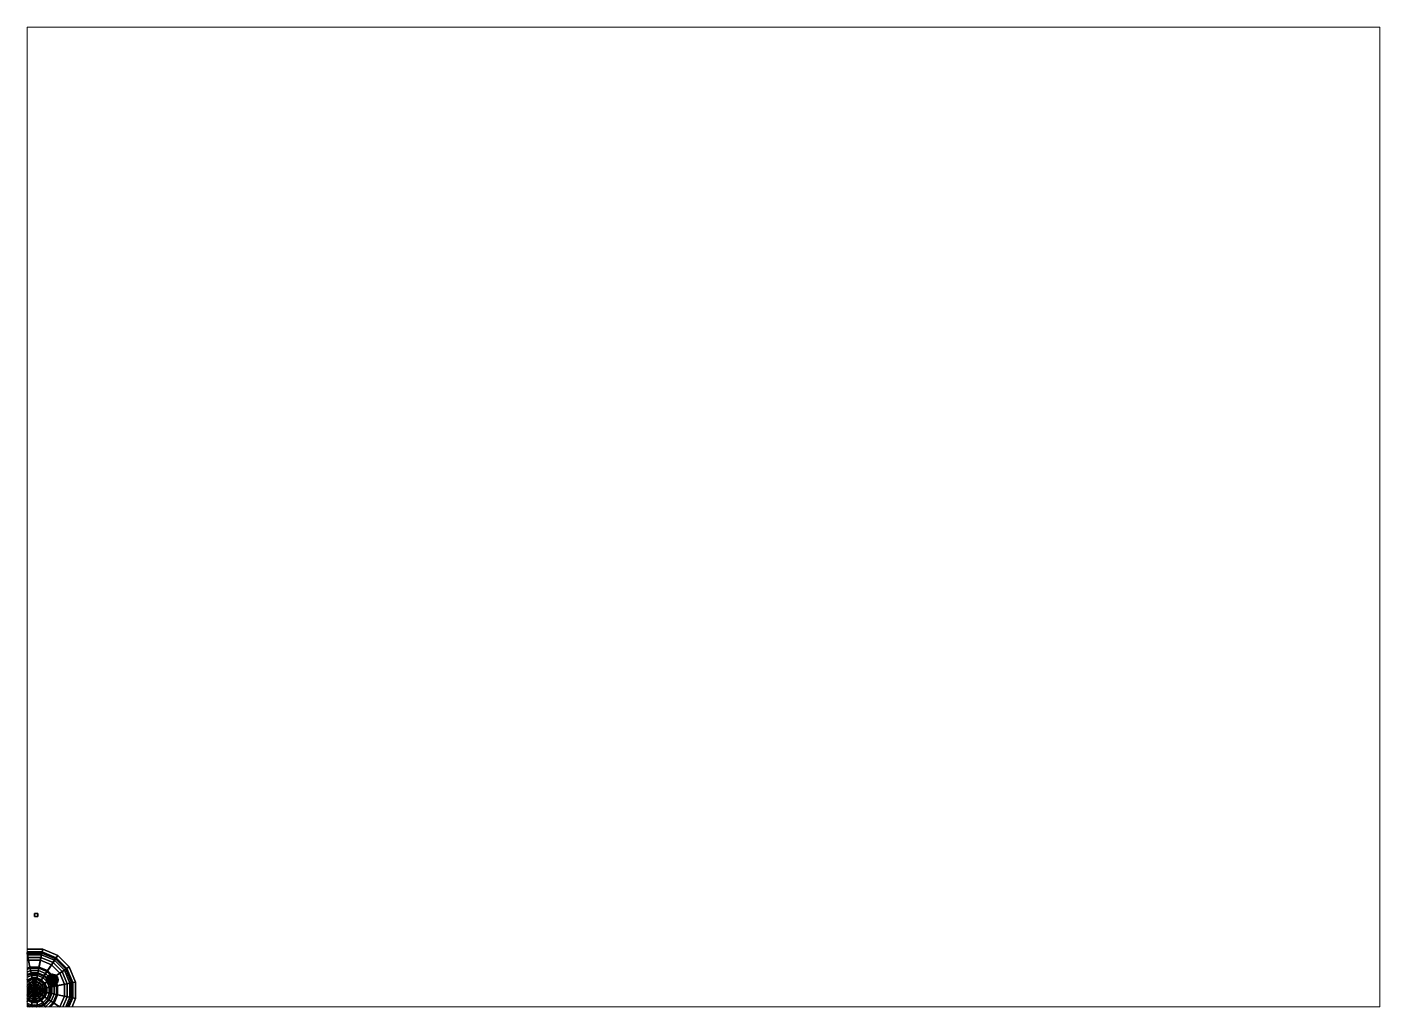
# Paper-space layout 'Layout1' of a CAD drawing. Header units: millimetres. Extents: x 28 to 251, y 20 to 181.
# The model-space entities are those that its viewports show. They can reach past a viewport. Long polylines and large blocks are cut down to what shows.
import ezdxf

# ---------------------------------------------------------------- set-up
doc = ezdxf.new("R2010")
doc.units = ezdxf.units.MM
for name, color, linetype in [('bottom', 2, 'Continuous'), ('tmp', 4, 'Continuous'), ('turret', 1, 'Continuous')]:
    doc.layers.add(name, color=color, linetype=linetype)

msp = doc.modelspace()

# ---------------------------------------------------------------- linework, layer by layer
for points in [[(1, 24.12, -3.99), (1, 24.12, -4.99), (0, 24.12, -4.99), (0, 24.12, -3.99)], [(1, 24.12, -4.99), (1, 23.12, -4.99), (0, 23.12, -4.99), (0, 24.12, -4.99)], [(0, 24.12, -4.99), (0, 23.12, -4.99), (0, 23.12, -3.99), (0, 24.12, -3.99)], [(0, 24.12, -3.99), (0, 23.12, -3.99), (1, 23.12, -3.99), (1, 24.12, -3.99)], [(0, 23.12, -3.99), (0, 23.12, -4.99), (1, 23.12, -4.99), (1, 23.12, -3.99)], [(1, 23.12, -3.99), (1, 23.12, -4.99), (1, 24.12, -4.99), (1, 24.12, -3.99)], [(-7.31, 10.93), (-6.79, 10.16, 0.85), (-2.38, 11.99, 0.85), (-2.57, 12.9)], [(-2.57, 12.9), (-2.38, 11.99, 0.85), (2.38, 11.99, 0.85), (2.57, 12.9)], [(2.57, 12.9), (2.38, 11.99, 0.85), (6.79, 10.16, 0.85), (7.31, 10.93)], [(-6.79, 10.16, 0.85), (-6.29, 9.41, 1.4), (-2.21, 11.1, 1.4), (-2.38, 11.99, 0.85)], [(-6.29, 9.41, 1.4), (-5.33, 7.97, 2.08), (-1.87, 9.41, 2.08), (-2.21, 11.1, 1.4)], [(-5.33, 7.97, 2.08), (-4.12, 6.16, 2.66), (-1.45, 7.27, 2.66), (-1.87, 9.41, 2.08)], [(-2.38, 11.99, 0.85), (-2.21, 11.1, 1.4), (2.21, 11.1, 1.4), (2.38, 11.99, 0.85)], [(-2.21, 11.1, 1.4), (-1.87, 9.41, 2.08), (1.87, 9.41, 2.08), (2.21, 11.1, 1.4)], [(-1.87, 9.41, 2.08), (-1.45, 7.27, 2.66), (1.45, 7.27, 2.66), (1.87, 9.41, 2.08)], [(1.87, 9.41, 2.08), (1.45, 7.27, 2.66), (4.12, 6.16, 2.66), (5.33, 7.97, 2.08)], [(2.21, 11.1, 1.4), (1.87, 9.41, 2.08), (5.33, 7.97, 2.08), (6.29, 9.41, 1.4)], [(2.38, 11.99, 0.85), (2.21, 11.1, 1.4), (6.29, 9.41, 1.4), (6.79, 10.16, 0.85)], [(6.29, 9.41, 1.4), (5.33, 7.97, 2.08), (7.97, 5.33, 2.08), (9.41, 6.29, 1.4)], [(6.79, 10.16, 0.85), (6.29, 9.41, 1.4), (9.41, 6.29, 1.4), (10.16, 6.79, 0.85)], [(7.31, 10.93), (6.79, 10.16, 0.85), (10.16, 6.79, 0.85), (10.93, 7.31)], [(-7.97, 5.33, 2.08), (-6.16, 4.12, 2.66), (-4.12, 6.16, 2.66), (-5.33, 7.97, 2.08)], [(-6.16, 4.12, 2.66), (-5.84, 3.9, 2.66), (-3.9, 5.84, 2.66), (-4.12, 6.16, 2.66)], [(-5.84, 3.9, 2.66), (-5.2, 3.47, 3.06), (-3.47, 5.2, 3.06), (-3.9, 5.84, 2.66)], [(-5.2, 3.47, 3.06), (-4.61, 3.08, 3.58), (-3.08, 4.61, 3.58), (-3.47, 5.2, 3.06)], [(-4.61, 3.08, 5.68), (-4.37, 2.92, 5.92), (-2.92, 4.37, 5.92), (-3.08, 4.61, 5.68)], [(-3.85, 3.85, 5), (-4.61, 3.08, 5.68), (-4.61, 3.08, 5.68), (-3.08, 4.61, 5.68)], [(-4.61, 3.08, 3.58), (-3.85, 3.85, 4.26), (-3.85, 3.85, 4.26), (-3.08, 4.61, 3.58)], [(-4.37, 2.92, 5.92), (-3.94, 2.63, 5.92), (-2.63, 3.94, 5.92), (-2.92, 4.37, 5.92)], [(-4.12, 6.16, 2.66), (-3.9, 5.84, 2.66), (-1.37, 6.89, 2.66), (-1.45, 7.27, 2.66)], [(-3.9, 5.84, 2.66), (-3.47, 5.2, 3.06), (-1.22, 6.13, 3.06), (-1.37, 6.89, 2.66)], [(-3.66, 4.03, 4.89), (-3.85, 3.85, 5), (-3.85, 3.85, 5), (-3.08, 4.61, 5.68)], [(-3.85, 3.85, 4.26), (-3.66, 4.03, 4.37), (-3.66, 4.03, 4.37), (-3.08, 4.61, 3.58)], [(-3.59, 4.11, 4.63), (-3.66, 4.03, 4.89), (-3.66, 4.03, 4.89), (-3.08, 4.61, 5.68)], [(-3.66, 4.03, 4.37), (-3.59, 4.11, 4.63), (-3.59, 4.11, 4.63), (-3.08, 4.61, 3.58)], [(-3.08, 4.61, 3.58), (-3.59, 4.11, 4.63), (-3.59, 4.11, 4.63), (-3.08, 4.61, 5.68)], [(-3.47, 5.2, 3.06), (-3.08, 4.61, 3.58), (-1.08, 5.44, 3.58), (-1.22, 6.13, 3.06)], [(-3.08, 4.61, 5.68), (-2.92, 4.37, 5.92), (-1.02, 5.15, 5.92), (-1.08, 5.44, 5.68)], [(-3.08, 4.61, 3.58), (-3.08, 4.61, 5.68), (-1.08, 5.44, 5.68), (-1.08, 5.44, 3.58)], [(-2.92, 4.37, 5.92), (-2.63, 3.94, 5.92), (-0.92, 4.65, 5.92), (-1.02, 5.15, 5.92)], [(-2.63, 3.94, 5.92), (-1.99, 2.98, 6.95), (-0.7, 3.52, 6.95), (-0.92, 4.65, 5.92)], [(-1.45, 7.27, 2.66), (-1.37, 6.89, 2.66), (1.37, 6.89, 2.66), (1.45, 7.27, 2.66)], [(-1.37, 6.89, 2.66), (-1.22, 6.13, 3.06), (1.22, 6.13, 3.06), (1.37, 6.89, 2.66)], [(-1.22, 6.13, 3.06), (-1.08, 5.44, 3.58), (1.08, 5.44, 3.58), (1.22, 6.13, 3.06)], [(-1.08, 5.44, 5.68), (-1.02, 5.15, 5.92), (1.02, 5.15, 5.92), (1.08, 5.44, 5.68)], [(0, 5.44, 5), (-1.08, 5.44, 5.68), (-1.08, 5.44, 5.68), (1.08, 5.44, 5.68)], [(-0.26, 5.44, 4.89), (-1.08, 5.44, 5.68), (-1.08, 5.44, 5.68), (0, 5.44, 5)], [(-0.37, 5.44, 4.63), (-1.08, 5.44, 5.68), (-1.08, 5.44, 5.68), (-0.26, 5.44, 4.89)], [(-1.08, 5.44, 3.58), (-1.08, 5.44, 5.68), (-1.08, 5.44, 5.68), (-0.37, 5.44, 4.63)], [(-1.08, 5.44, 3.58), (-0.37, 5.44, 4.63), (-0.37, 5.44, 4.63), (-0.26, 5.44, 4.37)], [(-1.08, 5.44, 3.58), (-0.26, 5.44, 4.37), (-0.26, 5.44, 4.37), (0, 5.44, 4.26)], [(-1.08, 5.44, 3.58), (0, 5.44, 4.26), (0, 5.44, 4.26), (1.08, 5.44, 3.58)], [(-1.02, 5.15, 5.92), (-0.92, 4.65, 5.92), (0.92, 4.65, 5.92), (1.02, 5.15, 5.92)], [(-0.92, 4.65, 5.92), (-0.7, 3.52, 6.95), (0.7, 3.52, 6.95), (0.92, 4.65, 5.92)], [(-0.37, 5.44, 4.63), (-0.26, 5.44, 4.89), (-0.26, 5.42, 4.89), (-0.37, 5.42, 4.63)], [(-0.26, 5.44, 4.37), (-0.37, 5.44, 4.63), (-0.37, 5.42, 4.63), (-0.26, 5.42, 4.37)], [(-0.26, 5.42, 4.37), (-0.37, 5.42, 4.63), (0.26, 5.42, 4.89), (0.37, 5.42, 4.63)], [(-0.37, 5.42, 4.63), (-0.26, 5.42, 4.89), (0, 5.42, 5), (0.26, 5.42, 4.89)], [(0, 5.44, 4.26), (-0.26, 5.44, 4.37), (-0.26, 5.42, 4.37), (0, 5.42, 4.26)], [(-0.26, 5.44, 4.89), (0, 5.44, 5), (0, 5.42, 5), (-0.26, 5.42, 4.89)], [(0, 5.42, 4.26), (-0.26, 5.42, 4.37), (0.37, 5.42, 4.63), (0.26, 5.42, 4.37)], [(0.26, 5.44, 4.89), (0, 5.44, 5), (0, 5.44, 5), (1.08, 5.44, 5.68)], [(0, 5.44, 4.26), (0.26, 5.44, 4.37), (0.26, 5.44, 4.37), (1.08, 5.44, 3.58)], [(0.26, 5.44, 4.37), (0, 5.44, 4.26), (0, 5.42, 4.26), (0.26, 5.42, 4.37)], [(0, 5.44, 5), (0.26, 5.44, 4.89), (0.26, 5.42, 4.89), (0, 5.42, 5)], [(0.37, 5.44, 4.63), (0.26, 5.44, 4.89), (0.26, 5.44, 4.89), (1.08, 5.44, 5.68)], [(0.26, 5.44, 4.37), (0.37, 5.44, 4.63), (0.37, 5.44, 4.63), (1.08, 5.44, 3.58)], [(0.26, 5.44, 4.89), (0.37, 5.44, 4.63), (0.37, 5.42, 4.63), (0.26, 5.42, 4.89)], [(0.37, 5.44, 4.63), (0.26, 5.44, 4.37), (0.26, 5.42, 4.37), (0.37, 5.42, 4.63)], [(1.08, 5.44, 3.58), (0.37, 5.44, 4.63), (0.37, 5.44, 4.63), (1.08, 5.44, 5.68)], [(0.92, 4.65, 5.92), (0.7, 3.52, 6.95), (1.99, 2.98, 6.95), (2.63, 3.94, 5.92)], [(1.02, 5.15, 5.92), (0.92, 4.65, 5.92), (2.63, 3.94, 5.92), (2.92, 4.37, 5.92)], [(1.08, 5.44, 5.68), (1.02, 5.15, 5.92), (2.92, 4.37, 5.92), (3.08, 4.61, 5.68)], [(1.22, 6.13, 3.06), (1.08, 5.44, 3.58), (3.08, 4.61, 3.58), (3.47, 5.2, 3.06)], [(1.08, 5.44, 3.58), (1.08, 5.44, 5.68), (3.08, 4.61, 5.68), (3.08, 4.61, 3.58)], [(1.37, 6.89, 2.66), (1.22, 6.13, 3.06), (3.47, 5.2, 3.06), (3.9, 5.84, 2.66)], [(1.45, 7.27, 2.66), (1.37, 6.89, 2.66), (3.9, 5.84, 2.66), (4.12, 6.16, 2.66)], [(2.92, 4.37, 5.92), (2.63, 3.94, 5.92), (3.94, 2.63, 5.92), (4.37, 2.92, 5.92)], [(3.08, 4.61, 5.68), (2.92, 4.37, 5.92), (4.37, 2.92, 5.92), (4.61, 3.08, 5.68)], [(3.47, 5.2, 3.06), (3.08, 4.61, 3.58), (4.61, 3.08, 3.58), (5.2, 3.47, 3.06)], [(3.85, 3.85, 5), (3.08, 4.61, 5.68), (3.08, 4.61, 5.68), (4.61, 3.08, 5.68)], [(3.66, 4.03, 4.89), (3.08, 4.61, 5.68), (3.08, 4.61, 5.68), (3.85, 3.85, 5)], [(3.59, 4.11, 4.63), (3.08, 4.61, 5.68), (3.08, 4.61, 5.68), (3.66, 4.03, 4.89)], [(3.08, 4.61, 3.58), (3.08, 4.61, 5.68), (3.08, 4.61, 5.68), (3.59, 4.11, 4.63)], [(3.08, 4.61, 3.58), (3.59, 4.11, 4.63), (3.59, 4.11, 4.63), (3.66, 4.03, 4.37)], [(3.08, 4.61, 3.58), (3.66, 4.03, 4.37), (3.66, 4.03, 4.37), (3.85, 3.85, 4.26)], [(3.08, 4.61, 3.58), (3.85, 3.85, 4.26), (3.85, 3.85, 4.26), (4.61, 3.08, 3.58)], [(3.9, 5.84, 2.66), (3.47, 5.2, 3.06), (5.2, 3.47, 3.06), (5.84, 3.9, 2.66)], [(4.12, 6.16, 2.66), (3.9, 5.84, 2.66), (5.84, 3.9, 2.66), (6.16, 4.12, 2.66)], [(5.33, 7.97, 2.08), (4.12, 6.16, 2.66), (6.16, 4.12, 2.66), (7.97, 5.33, 2.08)], [(7.97, 5.33, 2.08), (6.16, 4.12, 2.66), (7.27, 1.45, 2.66), (9.41, 1.87, 2.08)], [(9.41, 6.29, 1.4), (7.97, 5.33, 2.08), (9.41, 1.87, 2.08), (11.1, 2.21, 1.4)], [(10.16, 6.79, 0.85), (9.41, 6.29, 1.4), (11.1, 2.21, 1.4), (11.99, 2.38, 0.85)], [(10.93, 7.31), (10.16, 6.79, 0.85), (11.99, 2.38, 0.85), (12.9, 2.57)], [(-5.44, 1.08, 5.68), (-5.15, 1.02, 5.92), (-4.37, 2.92, 5.92), (-4.61, 3.08, 5.68)], [(-5.15, 1.02, 5.92), (-4.65, 0.92, 5.92), (-3.94, 2.63, 5.92), (-4.37, 2.92, 5.92)], [(-4.65, 0.92, 5.92), (-3.52, 0.7, 6.95), (-2.98, 1.99, 6.95), (-3.94, 2.63, 5.92)], [(-4.65, -0.92, 5.92), (-3.52, -0.7, 6.95), (-3.52, 0.7, 6.95), (-4.65, 0.92, 5.92)], [(-4.03, 3.66, 4.89), (-4.61, 3.08, 5.68), (-4.61, 3.08, 5.68), (-3.85, 3.85, 5)], [(-4.61, 3.08, 3.58), (-4.03, 3.66, 4.37), (-4.03, 3.66, 4.37), (-3.85, 3.85, 4.26)], [(-4.11, 3.59, 4.63), (-4.61, 3.08, 5.68), (-4.61, 3.08, 5.68), (-4.03, 3.66, 4.89)], [(-4.61, 3.08, 3.58), (-4.11, 3.59, 4.63), (-4.11, 3.59, 4.63), (-4.03, 3.66, 4.37)], [(-4.61, 3.08, 3.58), (-4.61, 3.08, 5.68), (-4.61, 3.08, 5.68), (-4.11, 3.59, 4.63)], [(-4.11, 3.59, 4.63), (-4.03, 3.66, 4.89), (-4.02, 3.65, 4.89), (-4.1, 3.57, 4.63)], [(-4.03, 3.66, 4.37), (-4.11, 3.59, 4.63), (-4.1, 3.57, 4.63), (-4.02, 3.65, 4.37)], [(-4.02, 3.65, 4.37), (-4.1, 3.57, 4.63), (-3.65, 4.02, 4.89), (-3.57, 4.1, 4.63)], [(-4.1, 3.57, 4.63), (-4.02, 3.65, 4.89), (-3.83, 3.83, 5), (-3.65, 4.02, 4.89)], [(-3.85, 3.85, 4.26), (-4.03, 3.66, 4.37), (-4.02, 3.65, 4.37), (-3.83, 3.83, 4.26)], [(-4.03, 3.66, 4.89), (-3.85, 3.85, 5), (-3.83, 3.83, 5), (-4.02, 3.65, 4.89)], [(-3.83, 3.83, 4.26), (-4.02, 3.65, 4.37), (-3.57, 4.1, 4.63), (-3.65, 4.02, 4.37)], [(-3.94, 2.63, 5.92), (-2.98, 1.99, 6.95), (-1.99, 2.98, 6.95), (-2.63, 3.94, 5.92)], [(-3.66, 4.03, 4.37), (-3.85, 3.85, 4.26), (-3.83, 3.83, 4.26), (-3.65, 4.02, 4.37)], [(-3.85, 3.85, 5), (-3.66, 4.03, 4.89), (-3.65, 4.02, 4.89), (-3.83, 3.83, 5)], [(-3.66, 4.03, 4.89), (-3.59, 4.11, 4.63), (-3.57, 4.1, 4.63), (-3.65, 4.02, 4.89)], [(-3.59, 4.11, 4.63), (-3.66, 4.03, 4.37), (-3.65, 4.02, 4.37), (-3.57, 4.1, 4.63)], [(-3.52, 0.7, 6.95), (-2.79, 0.55, 7.45), (-2.36, 1.58, 7.45), (-2.98, 1.99, 6.95)], [(-3.52, -0.7, 6.95), (-2.79, -0.55, 7.45), (-2.79, 0.55, 7.45), (-3.52, 0.7, 6.95)], [(-2.98, 1.99, 6.95), (-2.36, 1.58, 7.45), (-1.58, 2.36, 7.45), (-1.99, 2.98, 6.95)], [(-2.79, 0.55, 7.45), (-2.12, 0.42, 7.84), (-1.8, 1.2, 7.84), (-2.36, 1.58, 7.45)], [(-2.79, -0.55, 7.45), (-2.12, -0.42, 7.84), (-2.12, 0.42, 7.84), (-2.79, 0.55, 7.45)], [(-2.36, 1.58, 7.45), (-1.8, 1.2, 7.84), (-1.2, 1.8, 7.84), (-1.58, 2.36, 7.45)], [(-1.99, 2.98, 6.95), (-1.58, 2.36, 7.45), (-0.55, 2.79, 7.45), (-0.7, 3.52, 6.95)], [(-1.58, 2.36, 7.45), (-1.2, 1.8, 7.84), (-0.42, 2.12, 7.84), (-0.55, 2.79, 7.45)], [(-0.7, 3.52, 6.95), (-0.55, 2.79, 7.45), (0.55, 2.79, 7.45), (0.7, 3.52, 6.95)], [(-0.55, 2.79, 7.45), (-0.42, 2.12, 7.84), (0.42, 2.12, 7.84), (0.55, 2.79, 7.45)], [(0.55, 2.79, 7.45), (0.42, 2.12, 7.84), (1.2, 1.8, 7.84), (1.58, 2.36, 7.45)], [(0.7, 3.52, 6.95), (0.55, 2.79, 7.45), (1.58, 2.36, 7.45), (1.99, 2.98, 6.95)], [(1.58, 2.36, 7.45), (1.2, 1.8, 7.84), (1.8, 1.2, 7.84), (2.36, 1.58, 7.45)], [(1.99, 2.98, 6.95), (1.58, 2.36, 7.45), (2.36, 1.58, 7.45), (2.98, 1.99, 6.95)], [(2.36, 1.58, 7.45), (1.8, 1.2, 7.84), (2.12, 0.42, 7.84), (2.79, 0.55, 7.45)], [(2.63, 3.94, 5.92), (1.99, 2.98, 6.95), (2.98, 1.99, 6.95), (3.94, 2.63, 5.92)], [(2.79, 0.55, 7.45), (2.12, 0.42, 7.84), (2.12, -0.42, 7.84), (2.79, -0.55, 7.45)], [(2.98, 1.99, 6.95), (2.36, 1.58, 7.45), (2.79, 0.55, 7.45), (3.52, 0.7, 6.95)], [(3.52, 0.7, 6.95), (2.79, 0.55, 7.45), (2.79, -0.55, 7.45), (3.52, -0.7, 6.95)], [(3.94, 2.63, 5.92), (2.98, 1.99, 6.95), (3.52, 0.7, 6.95), (4.65, 0.92, 5.92)], [(4.65, 0.92, 5.92), (3.52, 0.7, 6.95), (3.52, -0.7, 6.95), (4.65, -0.92, 5.92)], [(3.59, 4.11, 4.63), (3.66, 4.03, 4.89), (3.65, 4.02, 4.89), (3.57, 4.1, 4.63)], [(3.66, 4.03, 4.37), (3.59, 4.11, 4.63), (3.57, 4.1, 4.63), (3.65, 4.02, 4.37)], [(3.65, 4.02, 4.37), (3.57, 4.1, 4.63), (4.02, 3.65, 4.89), (4.1, 3.57, 4.63)], [(3.57, 4.1, 4.63), (3.65, 4.02, 4.89), (3.83, 3.83, 5), (4.02, 3.65, 4.89)], [(3.85, 3.85, 4.26), (3.66, 4.03, 4.37), (3.65, 4.02, 4.37), (3.83, 3.83, 4.26)], [(3.66, 4.03, 4.89), (3.85, 3.85, 5), (3.83, 3.83, 5), (3.65, 4.02, 4.89)], [(3.83, 3.83, 4.26), (3.65, 4.02, 4.37), (4.1, 3.57, 4.63), (4.02, 3.65, 4.37)], [(4.03, 3.66, 4.37), (3.85, 3.85, 4.26), (3.83, 3.83, 4.26), (4.02, 3.65, 4.37)], [(3.85, 3.85, 5), (4.03, 3.66, 4.89), (4.02, 3.65, 4.89), (3.83, 3.83, 5)], [(4.03, 3.66, 4.89), (3.85, 3.85, 5), (3.85, 3.85, 5), (4.61, 3.08, 5.68)], [(3.85, 3.85, 4.26), (4.03, 3.66, 4.37), (4.03, 3.66, 4.37), (4.61, 3.08, 3.58)], [(4.37, 2.92, 5.92), (3.94, 2.63, 5.92), (4.65, 0.92, 5.92), (5.15, 1.02, 5.92)], [(4.03, 3.66, 4.89), (4.11, 3.59, 4.63), (4.1, 3.57, 4.63), (4.02, 3.65, 4.89)], [(4.11, 3.59, 4.63), (4.03, 3.66, 4.37), (4.02, 3.65, 4.37), (4.1, 3.57, 4.63)], [(4.11, 3.59, 4.63), (4.03, 3.66, 4.89), (4.03, 3.66, 4.89), (4.61, 3.08, 5.68)], [(4.03, 3.66, 4.37), (4.11, 3.59, 4.63), (4.11, 3.59, 4.63), (4.61, 3.08, 3.58)], [(4.61, 3.08, 3.58), (4.11, 3.59, 4.63), (4.11, 3.59, 4.63), (4.61, 3.08, 5.68)], [(4.61, 3.08, 5.68), (4.37, 2.92, 5.92), (5.15, 1.02, 5.92), (5.44, 1.08, 5.68)], [(5.2, 3.47, 3.06), (4.61, 3.08, 3.58), (5.44, 1.08, 3.58), (6.13, 1.22, 3.06)], [(4.61, 3.08, 3.58), (4.61, 3.08, 5.68), (5.44, 1.08, 5.68), (5.44, 1.08, 3.58)], [(5.15, 1.02, 5.92), (4.65, 0.92, 5.92), (4.65, -0.92, 5.92), (5.15, -1.02, 5.92)], [(5.44, 1.08, 5.68), (5.15, 1.02, 5.92), (5.15, -1.02, 5.92), (5.44, -1.08, 5.68)], [(5.84, 3.9, 2.66), (5.2, 3.47, 3.06), (6.13, 1.22, 3.06), (6.89, 1.37, 2.66)], [(5.44, 0.37, 4.63), (5.44, 0.26, 4.89), (5.42, 0.26, 4.89), (5.42, 0.37, 4.63)], [(5.44, 0.26, 4.37), (5.44, 0.37, 4.63), (5.42, 0.37, 4.63), (5.42, 0.26, 4.37)], [(5.42, 0.37, 4.63), (5.42, 0.26, 4.89), (5.42, 0, 5), (5.42, -0.26, 4.89)], [(5.42, 0.26, 4.37), (5.42, 0.37, 4.63), (5.42, -0.26, 4.89), (5.42, -0.37, 4.63)], [(5.44, 0.26, 4.89), (5.44, 0, 5), (5.42, 0, 5), (5.42, 0.26, 4.89)], [(5.44, 0, 4.26), (5.44, 0.26, 4.37), (5.42, 0.26, 4.37), (5.42, 0, 4.26)], [(5.42, 0, 4.26), (5.42, 0.26, 4.37), (5.42, -0.37, 4.63), (5.42, -0.26, 4.37)], [(6.13, 1.22, 3.06), (5.44, 1.08, 3.58), (5.44, -1.08, 3.58), (6.13, -1.22, 3.06)], [(5.44, 1.08, 3.58), (5.44, 0, 4.26), (5.44, 0, 4.26), (5.44, -1.08, 3.58)], [(5.44, 1.08, 3.58), (5.44, 0.26, 4.37), (5.44, 0.26, 4.37), (5.44, 0, 4.26)], [(5.44, 1.08, 3.58), (5.44, 0.37, 4.63), (5.44, 0.37, 4.63), (5.44, 0.26, 4.37)], [(5.44, 1.08, 3.58), (5.44, 1.08, 5.68), (5.44, 1.08, 5.68), (5.44, 0.37, 4.63)], [(5.44, 0.37, 4.63), (5.44, 1.08, 5.68), (5.44, 1.08, 5.68), (5.44, 0.26, 4.89)], [(5.44, 0.26, 4.89), (5.44, 1.08, 5.68), (5.44, 1.08, 5.68), (5.44, 0, 5)], [(5.44, 0, 5), (5.44, 1.08, 5.68), (5.44, 1.08, 5.68), (5.44, -1.08, 5.68)], [(6.16, 4.12, 2.66), (5.84, 3.9, 2.66), (6.89, 1.37, 2.66), (7.27, 1.45, 2.66)], [(6.89, 1.37, 2.66), (6.13, 1.22, 3.06), (6.13, -1.22, 3.06), (6.89, -1.37, 2.66)], [(7.27, 1.45, 2.66), (6.89, 1.37, 2.66), (6.89, -1.37, 2.66), (7.27, -1.45, 2.66)], [(9.41, 1.87, 2.08), (7.27, 1.45, 2.66), (7.27, -1.45, 2.66), (9.41, -1.87, 2.08)], [(11.1, 2.21, 1.4), (9.41, 1.87, 2.08), (9.41, -1.87, 2.08), (11.1, -2.21, 1.4)], [(11.99, 2.38, 0.85), (11.1, 2.21, 1.4), (11.1, -2.21, 1.4), (11.99, -2.38, 0.85)], [(12.9, 2.57), (11.99, 2.38, 0.85), (11.99, -2.38, 0.85), (12.9, -2.57)], [(-5.33, -7.97, 2.08), (-4.12, -6.16, 2.66), (-6.16, -4.12, 2.66), (-7.97, -5.33, 2.08)], [(-4.12, -6.16, 2.66), (-3.9, -5.84, 2.66), (-5.84, -3.9, 2.66), (-6.16, -4.12, 2.66)], [(-3.9, -5.84, 2.66), (-3.47, -5.2, 3.06), (-5.2, -3.47, 3.06), (-5.84, -3.9, 2.66)], [(-4.61, -3.08, 5.68), (-4.37, -2.92, 5.92), (-5.15, -1.02, 5.92), (-5.44, -1.08, 5.68)], [(-3.47, -5.2, 3.06), (-3.08, -4.61, 3.58), (-4.61, -3.08, 3.58), (-5.2, -3.47, 3.06)], [(-4.37, -2.92, 5.92), (-3.94, -2.63, 5.92), (-4.65, -0.92, 5.92), (-5.15, -1.02, 5.92)], [(-3.94, -2.63, 5.92), (-2.98, -1.99, 6.95), (-3.52, -0.7, 6.95), (-4.65, -0.92, 5.92)], [(-3.08, -4.61, 5.68), (-2.92, -4.37, 5.92), (-4.37, -2.92, 5.92), (-4.61, -3.08, 5.68)], [(-4.61, -3.08, 3.58), (-4.11, -3.59, 4.63), (-4.11, -3.59, 4.63), (-4.61, -3.08, 5.68)], [(-4.11, -3.59, 4.63), (-4.03, -3.66, 4.89), (-4.03, -3.66, 4.89), (-4.61, -3.08, 5.68)], [(-4.03, -3.66, 4.89), (-3.85, -3.85, 5), (-3.85, -3.85, 5), (-4.61, -3.08, 5.68)], [(-3.85, -3.85, 5), (-3.08, -4.61, 5.68), (-3.08, -4.61, 5.68), (-4.61, -3.08, 5.68)], [(-4.03, -3.66, 4.37), (-4.11, -3.59, 4.63), (-4.11, -3.59, 4.63), (-4.61, -3.08, 3.58)], [(-3.85, -3.85, 4.26), (-4.03, -3.66, 4.37), (-4.03, -3.66, 4.37), (-4.61, -3.08, 3.58)], [(-3.08, -4.61, 3.58), (-3.85, -3.85, 4.26), (-3.85, -3.85, 4.26), (-4.61, -3.08, 3.58)], [(-2.92, -4.37, 5.92), (-2.63, -3.94, 5.92), (-3.94, -2.63, 5.92), (-4.37, -2.92, 5.92)], [(-4.03, -3.66, 4.89), (-4.11, -3.59, 4.63), (-4.1, -3.57, 4.63), (-4.02, -3.65, 4.89)], [(-4.11, -3.59, 4.63), (-4.03, -3.66, 4.37), (-4.02, -3.65, 4.37), (-4.1, -3.57, 4.63)], [(-3.83, -3.83, 4.26), (-3.65, -4.02, 4.37), (-4.1, -3.57, 4.63), (-4.02, -3.65, 4.37)], [(-3.65, -4.02, 4.37), (-3.57, -4.1, 4.63), (-4.02, -3.65, 4.89), (-4.1, -3.57, 4.63)], [(-4.03, -3.66, 4.37), (-3.85, -3.85, 4.26), (-3.83, -3.83, 4.26), (-4.02, -3.65, 4.37)], [(-3.85, -3.85, 5), (-4.03, -3.66, 4.89), (-4.02, -3.65, 4.89), (-3.83, -3.83, 5)], [(-3.57, -4.1, 4.63), (-3.65, -4.02, 4.89), (-3.83, -3.83, 5), (-4.02, -3.65, 4.89)], [(-2.63, -3.94, 5.92), (-1.99, -2.98, 6.95), (-2.98, -1.99, 6.95), (-3.94, -2.63, 5.92)], [(-3.85, -3.85, 4.26), (-3.66, -4.03, 4.37), (-3.65, -4.02, 4.37), (-3.83, -3.83, 4.26)], [(-3.66, -4.03, 4.89), (-3.85, -3.85, 5), (-3.83, -3.83, 5), (-3.65, -4.02, 4.89)], [(-3.66, -4.03, 4.89), (-3.08, -4.61, 5.68), (-3.08, -4.61, 5.68), (-3.85, -3.85, 5)], [(-3.08, -4.61, 3.58), (-3.66, -4.03, 4.37), (-3.66, -4.03, 4.37), (-3.85, -3.85, 4.26)], [(-3.59, -4.11, 4.63), (-3.66, -4.03, 4.89), (-3.65, -4.02, 4.89), (-3.57, -4.1, 4.63)], [(-3.66, -4.03, 4.37), (-3.59, -4.11, 4.63), (-3.57, -4.1, 4.63), (-3.65, -4.02, 4.37)], [(-3.59, -4.11, 4.63), (-3.08, -4.61, 5.68), (-3.08, -4.61, 5.68), (-3.66, -4.03, 4.89)], [(-3.08, -4.61, 3.58), (-3.59, -4.11, 4.63), (-3.59, -4.11, 4.63), (-3.66, -4.03, 4.37)], [(-3.08, -4.61, 3.58), (-3.08, -4.61, 5.68), (-3.08, -4.61, 5.68), (-3.59, -4.11, 4.63)], [(-2.98, -1.99, 6.95), (-2.36, -1.58, 7.45), (-2.79, -0.55, 7.45), (-3.52, -0.7, 6.95)], [(-1.99, -2.98, 6.95), (-1.58, -2.36, 7.45), (-2.36, -1.58, 7.45), (-2.98, -1.99, 6.95)], [(-1.02, -5.15, 5.92), (-0.92, -4.65, 5.92), (-2.63, -3.94, 5.92), (-2.92, -4.37, 5.92)], [(-2.36, -1.58, 7.45), (-1.8, -1.2, 7.84), (-2.12, -0.42, 7.84), (-2.79, -0.55, 7.45)], [(-0.92, -4.65, 5.92), (-0.7, -3.52, 6.95), (-1.99, -2.98, 6.95), (-2.63, -3.94, 5.92)], [(-1.58, -2.36, 7.45), (-1.2, -1.8, 7.84), (-1.8, -1.2, 7.84), (-2.36, -1.58, 7.45)], [(-0.7, -3.52, 6.95), (-0.55, -2.79, 7.45), (-1.58, -2.36, 7.45), (-1.99, -2.98, 6.95)], [(-0.55, -2.79, 7.45), (-0.42, -2.12, 7.84), (-1.2, -1.8, 7.84), (-1.58, -2.36, 7.45)], [(0.92, -4.65, 5.92), (0.7, -3.52, 6.95), (-0.7, -3.52, 6.95), (-0.92, -4.65, 5.92)], [(0.7, -3.52, 6.95), (0.55, -2.79, 7.45), (-0.55, -2.79, 7.45), (-0.7, -3.52, 6.95)], [(0.55, -2.79, 7.45), (0.42, -2.12, 7.84), (-0.42, -2.12, 7.84), (-0.55, -2.79, 7.45)], [(1.58, -2.36, 7.45), (1.2, -1.8, 7.84), (0.42, -2.12, 7.84), (0.55, -2.79, 7.45)], [(1.99, -2.98, 6.95), (1.58, -2.36, 7.45), (0.55, -2.79, 7.45), (0.7, -3.52, 6.95)], [(2.63, -3.94, 5.92), (1.99, -2.98, 6.95), (0.7, -3.52, 6.95), (0.92, -4.65, 5.92)], [(2.92, -4.37, 5.92), (2.63, -3.94, 5.92), (0.92, -4.65, 5.92), (1.02, -5.15, 5.92)], [(2.36, -1.58, 7.45), (1.8, -1.2, 7.84), (1.2, -1.8, 7.84), (1.58, -2.36, 7.45)], [(2.98, -1.99, 6.95), (2.36, -1.58, 7.45), (1.58, -2.36, 7.45), (1.99, -2.98, 6.95)], [(2.79, -0.55, 7.45), (2.12, -0.42, 7.84), (1.8, -1.2, 7.84), (2.36, -1.58, 7.45)], [(3.94, -2.63, 5.92), (2.98, -1.99, 6.95), (1.99, -2.98, 6.95), (2.63, -3.94, 5.92)], [(3.52, -0.7, 6.95), (2.79, -0.55, 7.45), (2.36, -1.58, 7.45), (2.98, -1.99, 6.95)], [(4.37, -2.92, 5.92), (3.94, -2.63, 5.92), (2.63, -3.94, 5.92), (2.92, -4.37, 5.92)], [(4.61, -3.08, 5.68), (4.37, -2.92, 5.92), (2.92, -4.37, 5.92), (3.08, -4.61, 5.68)], [(4.65, -0.92, 5.92), (3.52, -0.7, 6.95), (2.98, -1.99, 6.95), (3.94, -2.63, 5.92)], [(5.2, -3.47, 3.06), (4.61, -3.08, 3.58), (3.08, -4.61, 3.58), (3.47, -5.2, 3.06)], [(3.85, -3.85, 5), (4.61, -3.08, 5.68), (4.61, -3.08, 5.68), (3.08, -4.61, 5.68)], [(4.61, -3.08, 3.58), (3.85, -3.85, 4.26), (3.85, -3.85, 4.26), (3.08, -4.61, 3.58)], [(3.66, -4.03, 4.89), (3.85, -3.85, 5), (3.85, -3.85, 5), (3.08, -4.61, 5.68)], [(3.85, -3.85, 4.26), (3.66, -4.03, 4.37), (3.66, -4.03, 4.37), (3.08, -4.61, 3.58)], [(3.59, -4.11, 4.63), (3.66, -4.03, 4.89), (3.66, -4.03, 4.89), (3.08, -4.61, 5.68)], [(3.66, -4.03, 4.37), (3.59, -4.11, 4.63), (3.59, -4.11, 4.63), (3.08, -4.61, 3.58)], [(3.08, -4.61, 3.58), (3.59, -4.11, 4.63), (3.59, -4.11, 4.63), (3.08, -4.61, 5.68)], [(5.84, -3.9, 2.66), (5.2, -3.47, 3.06), (3.47, -5.2, 3.06), (3.9, -5.84, 2.66)], [(4.02, -3.65, 4.37), (4.1, -3.57, 4.63), (3.65, -4.02, 4.89), (3.57, -4.1, 4.63)], [(3.83, -3.83, 4.26), (4.02, -3.65, 4.37), (3.57, -4.1, 4.63), (3.65, -4.02, 4.37)], [(3.66, -4.03, 4.89), (3.59, -4.11, 4.63), (3.57, -4.1, 4.63), (3.65, -4.02, 4.89)], [(3.59, -4.11, 4.63), (3.66, -4.03, 4.37), (3.65, -4.02, 4.37), (3.57, -4.1, 4.63)], [(4.1, -3.57, 4.63), (4.02, -3.65, 4.89), (3.83, -3.83, 5), (3.65, -4.02, 4.89)], [(3.66, -4.03, 4.37), (3.85, -3.85, 4.26), (3.83, -3.83, 4.26), (3.65, -4.02, 4.37)], [(3.85, -3.85, 5), (3.66, -4.03, 4.89), (3.65, -4.02, 4.89), (3.83, -3.83, 5)], [(3.85, -3.85, 4.26), (4.03, -3.66, 4.37), (4.02, -3.65, 4.37), (3.83, -3.83, 4.26)], [(4.03, -3.66, 4.89), (3.85, -3.85, 5), (3.83, -3.83, 5), (4.02, -3.65, 4.89)], [(4.03, -3.66, 4.89), (4.61, -3.08, 5.68), (4.61, -3.08, 5.68), (3.85, -3.85, 5)], [(4.61, -3.08, 3.58), (4.03, -3.66, 4.37), (4.03, -3.66, 4.37), (3.85, -3.85, 4.26)], [(6.16, -4.12, 2.66), (5.84, -3.9, 2.66), (3.9, -5.84, 2.66), (4.12, -6.16, 2.66)], [(5.15, -1.02, 5.92), (4.65, -0.92, 5.92), (3.94, -2.63, 5.92), (4.37, -2.92, 5.92)], [(4.11, -3.59, 4.63), (4.03, -3.66, 4.89), (4.02, -3.65, 4.89), (4.1, -3.57, 4.63)], [(4.03, -3.66, 4.37), (4.11, -3.59, 4.63), (4.1, -3.57, 4.63), (4.02, -3.65, 4.37)], [(4.11, -3.59, 4.63), (4.61, -3.08, 5.68), (4.61, -3.08, 5.68), (4.03, -3.66, 4.89)], [(4.61, -3.08, 3.58), (4.11, -3.59, 4.63), (4.11, -3.59, 4.63), (4.03, -3.66, 4.37)], [(4.61, -3.08, 3.58), (4.61, -3.08, 5.68), (4.61, -3.08, 5.68), (4.11, -3.59, 4.63)], [(7.97, -5.33, 2.08), (6.16, -4.12, 2.66), (4.12, -6.16, 2.66), (5.33, -7.97, 2.08)], [(5.44, -1.08, 5.68), (5.15, -1.02, 5.92), (4.37, -2.92, 5.92), (4.61, -3.08, 5.68)], [(5.44, -1.08, 3.58), (5.44, -1.08, 5.68), (4.61, -3.08, 5.68), (4.61, -3.08, 3.58)], [(6.13, -1.22, 3.06), (5.44, -1.08, 3.58), (4.61, -3.08, 3.58), (5.2, -3.47, 3.06)], [(6.89, -1.37, 2.66), (6.13, -1.22, 3.06), (5.2, -3.47, 3.06), (5.84, -3.9, 2.66)], [(5.44, 0, 5), (5.44, -0.26, 4.89), (5.42, -0.26, 4.89), (5.42, 0, 5)], [(5.44, -0.26, 4.37), (5.44, 0, 4.26), (5.42, 0, 4.26), (5.42, -0.26, 4.37)], [(5.44, -0.26, 4.89), (5.44, -0.37, 4.63), (5.42, -0.37, 4.63), (5.42, -0.26, 4.89)], [(5.44, -0.37, 4.63), (5.44, -0.26, 4.37), (5.42, -0.26, 4.37), (5.42, -0.37, 4.63)], [(5.44, 0, 4.26), (5.44, -0.26, 4.37), (5.44, -0.26, 4.37), (5.44, -1.08, 3.58)], [(5.44, -0.26, 4.89), (5.44, 0, 5), (5.44, 0, 5), (5.44, -1.08, 5.68)], [(5.44, -0.37, 4.63), (5.44, -0.26, 4.89), (5.44, -0.26, 4.89), (5.44, -1.08, 5.68)], [(5.44, -0.26, 4.37), (5.44, -0.37, 4.63), (5.44, -0.37, 4.63), (5.44, -1.08, 3.58)], [(5.44, -1.08, 3.58), (5.44, -0.37, 4.63), (5.44, -0.37, 4.63), (5.44, -1.08, 5.68)], [(7.27, -1.45, 2.66), (6.89, -1.37, 2.66), (5.84, -3.9, 2.66), (6.16, -4.12, 2.66)], [(9.41, -1.87, 2.08), (7.27, -1.45, 2.66), (6.16, -4.12, 2.66), (7.97, -5.33, 2.08)], [(11.1, -2.21, 1.4), (9.41, -1.87, 2.08), (7.97, -5.33, 2.08), (9.41, -6.29, 1.4)], [(11.99, -2.38, 0.85), (11.1, -2.21, 1.4), (9.41, -6.29, 1.4), (10.16, -6.79, 0.85)], [(12.9, -2.57), (11.99, -2.38, 0.85), (10.16, -6.79, 0.85), (10.93, -7.31)], [(-1.87, -9.41, 2.08), (-1.45, -7.27, 2.66), (-4.12, -6.16, 2.66), (-5.33, -7.97, 2.08)], [(-1.45, -7.27, 2.66), (-1.37, -6.89, 2.66), (-3.9, -5.84, 2.66), (-4.12, -6.16, 2.66)], [(-1.37, -6.89, 2.66), (-1.22, -6.13, 3.06), (-3.47, -5.2, 3.06), (-3.9, -5.84, 2.66)], [(-1.22, -6.13, 3.06), (-1.08, -5.44, 3.58), (-3.08, -4.61, 3.58), (-3.47, -5.2, 3.06)], [(-1.08, -5.44, 5.68), (-1.02, -5.15, 5.92), (-2.92, -4.37, 5.92), (-3.08, -4.61, 5.68)], [(-1.08, -5.44, 3.58), (-1.08, -5.44, 5.68), (-3.08, -4.61, 5.68), (-3.08, -4.61, 3.58)], [(1.87, -9.41, 2.08), (1.45, -7.27, 2.66), (-1.45, -7.27, 2.66), (-1.87, -9.41, 2.08)], [(1.45, -7.27, 2.66), (1.37, -6.89, 2.66), (-1.37, -6.89, 2.66), (-1.45, -7.27, 2.66)], [(1.37, -6.89, 2.66), (1.22, -6.13, 3.06), (-1.22, -6.13, 3.06), (-1.37, -6.89, 2.66)], [(1.22, -6.13, 3.06), (1.08, -5.44, 3.58), (-1.08, -5.44, 3.58), (-1.22, -6.13, 3.06)], [(1.08, -5.44, 5.68), (1.02, -5.15, 5.92), (-1.02, -5.15, 5.92), (-1.08, -5.44, 5.68)], [(-1.08, -5.44, 3.58), (-0.37, -5.44, 4.63), (-0.37, -5.44, 4.63), (-1.08, -5.44, 5.68)], [(-0.37, -5.44, 4.63), (-0.26, -5.44, 4.89), (-0.26, -5.44, 4.89), (-1.08, -5.44, 5.68)], [(-0.26, -5.44, 4.89), (0, -5.44, 5), (0, -5.44, 5), (-1.08, -5.44, 5.68)], [(0, -5.44, 5), (1.08, -5.44, 5.68), (1.08, -5.44, 5.68), (-1.08, -5.44, 5.68)], [(-0.26, -5.44, 4.37), (-0.37, -5.44, 4.63), (-0.37, -5.44, 4.63), (-1.08, -5.44, 3.58)], [(0, -5.44, 4.26), (-0.26, -5.44, 4.37), (-0.26, -5.44, 4.37), (-1.08, -5.44, 3.58)], [(1.08, -5.44, 3.58), (0, -5.44, 4.26), (0, -5.44, 4.26), (-1.08, -5.44, 3.58)], [(1.02, -5.15, 5.92), (0.92, -4.65, 5.92), (-0.92, -4.65, 5.92), (-1.02, -5.15, 5.92)], [(0, -5.42, 4.26), (0.26, -5.42, 4.37), (-0.37, -5.42, 4.63), (-0.26, -5.42, 4.37)], [(0.26, -5.42, 4.37), (0.37, -5.42, 4.63), (-0.26, -5.42, 4.89), (-0.37, -5.42, 4.63)], [(-0.26, -5.44, 4.89), (-0.37, -5.44, 4.63), (-0.37, -5.42, 4.63), (-0.26, -5.42, 4.89)], [(-0.37, -5.44, 4.63), (-0.26, -5.44, 4.37), (-0.26, -5.42, 4.37), (-0.37, -5.42, 4.63)], [(-0.26, -5.44, 4.37), (0, -5.44, 4.26), (0, -5.42, 4.26), (-0.26, -5.42, 4.37)], [(0.37, -5.42, 4.63), (0.26, -5.42, 4.89), (0, -5.42, 5), (-0.26, -5.42, 4.89)], [(0, -5.44, 5), (-0.26, -5.44, 4.89), (-0.26, -5.42, 4.89), (0, -5.42, 5)], [(0, -5.44, 4.26), (0.26, -5.44, 4.37), (0.26, -5.42, 4.37), (0, -5.42, 4.26)], [(0.26, -5.44, 4.89), (0, -5.44, 5), (0, -5.42, 5), (0.26, -5.42, 4.89)], [(0.26, -5.44, 4.89), (1.08, -5.44, 5.68), (1.08, -5.44, 5.68), (0, -5.44, 5)], [(1.08, -5.44, 3.58), (0.26, -5.44, 4.37), (0.26, -5.44, 4.37), (0, -5.44, 4.26)], [(0.37, -5.44, 4.63), (0.26, -5.44, 4.89), (0.26, -5.42, 4.89), (0.37, -5.42, 4.63)], [(0.26, -5.44, 4.37), (0.37, -5.44, 4.63), (0.37, -5.42, 4.63), (0.26, -5.42, 4.37)], [(0.37, -5.44, 4.63), (1.08, -5.44, 5.68), (1.08, -5.44, 5.68), (0.26, -5.44, 4.89)], [(1.08, -5.44, 3.58), (0.37, -5.44, 4.63), (0.37, -5.44, 4.63), (0.26, -5.44, 4.37)], [(1.08, -5.44, 3.58), (1.08, -5.44, 5.68), (1.08, -5.44, 5.68), (0.37, -5.44, 4.63)], [(3.08, -4.61, 5.68), (2.92, -4.37, 5.92), (1.02, -5.15, 5.92), (1.08, -5.44, 5.68)], [(3.47, -5.2, 3.06), (3.08, -4.61, 3.58), (1.08, -5.44, 3.58), (1.22, -6.13, 3.06)], [(3.08, -4.61, 3.58), (3.08, -4.61, 5.68), (1.08, -5.44, 5.68), (1.08, -5.44, 3.58)], [(3.9, -5.84, 2.66), (3.47, -5.2, 3.06), (1.22, -6.13, 3.06), (1.37, -6.89, 2.66)], [(4.12, -6.16, 2.66), (3.9, -5.84, 2.66), (1.37, -6.89, 2.66), (1.45, -7.27, 2.66)], [(5.33, -7.97, 2.08), (4.12, -6.16, 2.66), (1.45, -7.27, 2.66), (1.87, -9.41, 2.08)], [(9.41, -6.29, 1.4), (7.97, -5.33, 2.08), (5.33, -7.97, 2.08), (6.29, -9.41, 1.4)], [(10.16, -6.79, 0.85), (9.41, -6.29, 1.4), (6.29, -9.41, 1.4), (6.79, -10.16, 0.85)], [(10.93, -7.31), (10.16, -6.79, 0.85), (6.79, -10.16, 0.85), (7.31, -10.93)]]:
    msp.add_3dface(points)
at = {"layer": 'bottom'}
for points in [[(-6.57, 9.83), (-7.31, 10.93), (-2.57, 12.9), (-2.31, 11.59)], [(-2.31, 11.59), (-2.57, 12.9), (2.57, 12.9), (2.31, 11.59)], [(2.31, 11.59), (2.57, 12.9), (7.31, 10.93), (6.57, 9.83)], [(-3.28, 2.19, 0.85), (-8.71, 5.82, 0.75), (-5.82, 8.71, 0.75), (-2.19, 3.28, 0.85)], [(-5.82, 8.71, 0.75), (-6.57, 9.83), (-2.31, 11.59), (-2.04, 10.27, 0.75)], [(-2.19, 3.28, 0.85), (-5.82, 8.71, 0.75), (-2.04, 10.27, 0.75), (-0.77, 3.86, 0.85)], [(-2.04, 10.27, 0.75), (-2.31, 11.59), (2.31, 11.59), (2.04, 10.27, 0.75)], [(-0.77, 3.86, 0.85), (-2.04, 10.27, 0.75), (2.04, 10.27, 0.75), (0.77, 3.86, 0.85)], [(0.77, 3.86, 0.85), (2.04, 10.27, 0.75), (5.82, 8.71, 0.75), (2.19, 3.28, 0.85)], [(2.04, 10.27, 0.75), (2.31, 11.59), (6.57, 9.83), (5.82, 8.71, 0.75)], [(2.19, 3.28, 0.85), (5.82, 8.71, 0.75), (8.71, 5.82, 0.75), (3.28, 2.19, 0.85)], [(5.82, 8.71, 0.75), (6.57, 9.83), (9.83, 6.57), (8.71, 5.82, 0.75)], [(6.57, 9.83), (7.31, 10.93), (10.93, 7.31), (9.83, 6.57)], [(-3.86, 0.77, 0.85), (-10.27, 2.04, 0.75), (-8.71, 5.82, 0.75), (-3.28, 2.19, 0.85)], [(3.28, 2.19, 0.85), (8.71, 5.82, 0.75), (10.27, 2.04, 0.75), (3.86, 0.77, 0.85)], [(8.71, 5.82, 0.75), (9.83, 6.57), (11.59, 2.31), (10.27, 2.04, 0.75)], [(9.83, 6.57), (10.93, 7.31), (12.9, 2.57), (11.59, 2.31)], [(-3.86, -0.77, 0.85), (-10.27, -2.04, 0.75), (-10.27, 2.04, 0.75), (-3.86, 0.77, 0.85)], [(-3.35, 0.67), (-3.86, 0.77, 0.85), (-3.28, 2.19, 0.85), (-2.84, 1.9)], [(-3.35, -0.67), (-3.86, -0.77, 0.85), (-3.86, 0.77, 0.85), (-3.35, 0.67)], [(-2.65, 0.53, -0.6), (-3.35, 0.67), (-2.84, 1.9), (-2.24, 1.5, -0.6)], [(-2.65, -0.53, -0.6), (-3.35, -0.67), (-3.35, 0.67), (-2.65, 0.53, -0.6)], [(-2.84, 1.9), (-3.28, 2.19, 0.85), (-2.19, 3.28, 0.85), (-1.9, 2.84)], [(-2.24, 1.5, -0.6), (-2.84, 1.9), (-1.9, 2.84), (-1.5, 2.24, -0.6)], [(-1.66, 0.33, -1.05), (-2.65, 0.53, -0.6), (-2.24, 1.5, -0.6), (-1.41, 0.94, -1.05)], [(-1.66, -0.33, -1.05), (-2.65, -0.53, -0.6), (-2.65, 0.53, -0.6), (-1.66, 0.33, -1.05)], [(-1.41, 0.94, -1.05), (-2.24, 1.5, -0.6), (-1.5, 2.24, -0.6), (-0.94, 1.41, -1.05)], [(-1.9, 2.84), (-2.19, 3.28, 0.85), (-0.77, 3.86, 0.85), (-0.67, 3.35)], [(-1.5, 2.24, -0.6), (-1.9, 2.84), (-0.67, 3.35), (-0.53, 2.65, -0.6)], [(-0.73, 0.14, -1.39), (-1.66, 0.33, -1.05), (-1.41, 0.94, -1.05), (-0.62, 0.41, -1.39)], [(-0.73, -0.14, -1.39), (-1.66, -0.33, -1.05), (-1.66, 0.33, -1.05), (-0.73, 0.14, -1.39)], [(-0.94, 1.41, -1.05), (-1.5, 2.24, -0.6), (-0.53, 2.65, -0.6), (-0.33, 1.66, -1.05)], [(-0.62, 0.41, -1.39), (-1.41, 0.94, -1.05), (-0.94, 1.41, -1.05), (-0.41, 0.62, -1.39)], [(-0.41, 0.62, -1.39), (-0.94, 1.41, -1.05), (-0.33, 1.66, -1.05), (-0.14, 0.73, -1.39)], [(-0.67, 3.35), (-0.77, 3.86, 0.85), (0.77, 3.86, 0.85), (0.67, 3.35)], [(-0.55, 0.11, -1.62), (-0.73, 0.14, -1.39), (-0.62, 0.41, -1.39), (-0.47, 0.31, -1.62)], [(-0.55, -0.11, -1.62), (-0.73, -0.14, -1.39), (-0.73, 0.14, -1.39), (-0.55, 0.11, -1.62)], [(-0.53, 2.65, -0.6), (-0.67, 3.35), (0.67, 3.35), (0.53, 2.65, -0.6)], [(-0.47, 0.31, -1.62), (-0.62, 0.41, -1.39), (-0.41, 0.62, -1.39), (-0.31, 0.47, -1.62)], [(0.11, 0.55, -1.62), (0.31, 0.47, -1.62), (-0.47, -0.31, -1.62), (-0.55, -0.11, -1.62)], [(-0.11, 0.55, -1.62), (0.11, 0.55, -1.62), (-0.55, -0.11, -1.62), (-0.55, 0.11, -1.62)], [(-0.31, 0.47, -1.62), (-0.11, 0.55, -1.62), (-0.55, 0.11, -1.62), (-0.47, 0.31, -1.62)], [(-0.33, 1.66, -1.05), (-0.53, 2.65, -0.6), (0.53, 2.65, -0.6), (0.33, 1.66, -1.05)], [(0.31, 0.47, -1.62), (0.47, 0.31, -1.62), (-0.31, -0.47, -1.62), (-0.47, -0.31, -1.62)], [(-0.31, 0.47, -1.62), (-0.41, 0.62, -1.39), (-0.14, 0.73, -1.39), (-0.11, 0.55, -1.62)], [(-0.14, 0.73, -1.39), (-0.33, 1.66, -1.05), (0.33, 1.66, -1.05), (0.14, 0.73, -1.39)], [(0.47, 0.31, -1.62), (0.55, 0.11, -1.62), (-0.11, -0.55, -1.62), (-0.31, -0.47, -1.62)], [(-0.11, 0.55, -1.62), (-0.14, 0.73, -1.39), (0.14, 0.73, -1.39), (0.11, 0.55, -1.62)], [(0.55, 0.11, -1.62), (0.55, -0.11, -1.62), (0.11, -0.55, -1.62), (-0.11, -0.55, -1.62)], [(0.11, 0.55, -1.62), (0.14, 0.73, -1.39), (0.41, 0.62, -1.39), (0.31, 0.47, -1.62)], [(0.14, 0.73, -1.39), (0.33, 1.66, -1.05), (0.94, 1.41, -1.05), (0.41, 0.62, -1.39)], [(0.31, 0.47, -1.62), (0.41, 0.62, -1.39), (0.62, 0.41, -1.39), (0.47, 0.31, -1.62)], [(0.33, 1.66, -1.05), (0.53, 2.65, -0.6), (1.5, 2.24, -0.6), (0.94, 1.41, -1.05)], [(0.41, 0.62, -1.39), (0.94, 1.41, -1.05), (1.41, 0.94, -1.05), (0.62, 0.41, -1.39)], [(0.47, 0.31, -1.62), (0.62, 0.41, -1.39), (0.73, 0.14, -1.39), (0.55, 0.11, -1.62)], [(0.53, 2.65, -0.6), (0.67, 3.35), (1.9, 2.84), (1.5, 2.24, -0.6)], [(0.55, 0.11, -1.62), (0.73, 0.14, -1.39), (0.73, -0.14, -1.39), (0.55, -0.11, -1.62)], [(0.62, 0.41, -1.39), (1.41, 0.94, -1.05), (1.66, 0.33, -1.05), (0.73, 0.14, -1.39)], [(0.67, 3.35), (0.77, 3.86, 0.85), (2.19, 3.28, 0.85), (1.9, 2.84)], [(0.73, 0.14, -1.39), (1.66, 0.33, -1.05), (1.66, -0.33, -1.05), (0.73, -0.14, -1.39)], [(0.94, 1.41, -1.05), (1.5, 2.24, -0.6), (2.24, 1.5, -0.6), (1.41, 0.94, -1.05)], [(1.41, 0.94, -1.05), (2.24, 1.5, -0.6), (2.65, 0.53, -0.6), (1.66, 0.33, -1.05)], [(1.5, 2.24, -0.6), (1.9, 2.84), (2.84, 1.9), (2.24, 1.5, -0.6)], [(1.66, 0.33, -1.05), (2.65, 0.53, -0.6), (2.65, -0.53, -0.6), (1.66, -0.33, -1.05)], [(1.9, 2.84), (2.19, 3.28, 0.85), (3.28, 2.19, 0.85), (2.84, 1.9)], [(2.24, 1.5, -0.6), (2.84, 1.9), (3.35, 0.67), (2.65, 0.53, -0.6)], [(2.65, 0.53, -0.6), (3.35, 0.67), (3.35, -0.67), (2.65, -0.53, -0.6)], [(2.84, 1.9), (3.28, 2.19, 0.85), (3.86, 0.77, 0.85), (3.35, 0.67)], [(3.35, 0.67), (3.86, 0.77, 0.85), (3.86, -0.77, 0.85), (3.35, -0.67)], [(3.86, 0.77, 0.85), (10.27, 2.04, 0.75), (10.27, -2.04, 0.75), (3.86, -0.77, 0.85)], [(10.27, 2.04, 0.75), (11.59, 2.31), (11.59, -2.31), (10.27, -2.04, 0.75)], [(11.59, 2.31), (12.9, 2.57), (12.9, -2.57), (11.59, -2.31)], [(-3.28, -2.19, 0.85), (-8.71, -5.82, 0.75), (-10.27, -2.04, 0.75), (-3.86, -0.77, 0.85)], [(-2.19, -3.28, 0.85), (-5.82, -8.71, 0.75), (-8.71, -5.82, 0.75), (-3.28, -2.19, 0.85)], [(-0.77, -3.86, 0.85), (-2.04, -10.27, 0.75), (-5.82, -8.71, 0.75), (-2.19, -3.28, 0.85)], [(-2.84, -1.9), (-3.28, -2.19, 0.85), (-3.86, -0.77, 0.85), (-3.35, -0.67)], [(-2.24, -1.5, -0.6), (-2.84, -1.9), (-3.35, -0.67), (-2.65, -0.53, -0.6)], [(-1.9, -2.84), (-2.19, -3.28, 0.85), (-3.28, -2.19, 0.85), (-2.84, -1.9)], [(-1.5, -2.24, -0.6), (-1.9, -2.84), (-2.84, -1.9), (-2.24, -1.5, -0.6)], [(-1.41, -0.94, -1.05), (-2.24, -1.5, -0.6), (-2.65, -0.53, -0.6), (-1.66, -0.33, -1.05)], [(-0.94, -1.41, -1.05), (-1.5, -2.24, -0.6), (-2.24, -1.5, -0.6), (-1.41, -0.94, -1.05)], [(-0.67, -3.35), (-0.77, -3.86, 0.85), (-2.19, -3.28, 0.85), (-1.9, -2.84)], [(0.77, -3.86, 0.85), (2.04, -10.27, 0.75), (-2.04, -10.27, 0.75), (-0.77, -3.86, 0.85)], [(-0.53, -2.65, -0.6), (-0.67, -3.35), (-1.9, -2.84), (-1.5, -2.24, -0.6)], [(-0.62, -0.41, -1.39), (-1.41, -0.94, -1.05), (-1.66, -0.33, -1.05), (-0.73, -0.14, -1.39)], [(-0.33, -1.66, -1.05), (-0.53, -2.65, -0.6), (-1.5, -2.24, -0.6), (-0.94, -1.41, -1.05)], [(-0.41, -0.62, -1.39), (-0.94, -1.41, -1.05), (-1.41, -0.94, -1.05), (-0.62, -0.41, -1.39)], [(-0.14, -0.73, -1.39), (-0.33, -1.66, -1.05), (-0.94, -1.41, -1.05), (-0.41, -0.62, -1.39)], [(0.67, -3.35), (0.77, -3.86, 0.85), (-0.77, -3.86, 0.85), (-0.67, -3.35)], [(-0.47, -0.31, -1.62), (-0.62, -0.41, -1.39), (-0.73, -0.14, -1.39), (-0.55, -0.11, -1.62)], [(0.53, -2.65, -0.6), (0.67, -3.35), (-0.67, -3.35), (-0.53, -2.65, -0.6)], [(-0.31, -0.47, -1.62), (-0.41, -0.62, -1.39), (-0.62, -0.41, -1.39), (-0.47, -0.31, -1.62)], [(0.33, -1.66, -1.05), (0.53, -2.65, -0.6), (-0.53, -2.65, -0.6), (-0.33, -1.66, -1.05)], [(-0.11, -0.55, -1.62), (-0.14, -0.73, -1.39), (-0.41, -0.62, -1.39), (-0.31, -0.47, -1.62)], [(0.14, -0.73, -1.39), (0.33, -1.66, -1.05), (-0.33, -1.66, -1.05), (-0.14, -0.73, -1.39)], [(0.11, -0.55, -1.62), (0.14, -0.73, -1.39), (-0.14, -0.73, -1.39), (-0.11, -0.55, -1.62)], [(0.55, -0.11, -1.62), (0.47, -0.31, -1.62), (0.31, -0.47, -1.62), (0.11, -0.55, -1.62)], [(0.31, -0.47, -1.62), (0.41, -0.62, -1.39), (0.14, -0.73, -1.39), (0.11, -0.55, -1.62)], [(0.41, -0.62, -1.39), (0.94, -1.41, -1.05), (0.33, -1.66, -1.05), (0.14, -0.73, -1.39)], [(0.47, -0.31, -1.62), (0.62, -0.41, -1.39), (0.41, -0.62, -1.39), (0.31, -0.47, -1.62)], [(0.94, -1.41, -1.05), (1.5, -2.24, -0.6), (0.53, -2.65, -0.6), (0.33, -1.66, -1.05)], [(0.62, -0.41, -1.39), (1.41, -0.94, -1.05), (0.94, -1.41, -1.05), (0.41, -0.62, -1.39)], [(0.55, -0.11, -1.62), (0.73, -0.14, -1.39), (0.62, -0.41, -1.39), (0.47, -0.31, -1.62)], [(1.5, -2.24, -0.6), (1.9, -2.84), (0.67, -3.35), (0.53, -2.65, -0.6)], [(0.73, -0.14, -1.39), (1.66, -0.33, -1.05), (1.41, -0.94, -1.05), (0.62, -0.41, -1.39)], [(1.9, -2.84), (2.19, -3.28, 0.85), (0.77, -3.86, 0.85), (0.67, -3.35)], [(2.19, -3.28, 0.85), (5.82, -8.71, 0.75), (2.04, -10.27, 0.75), (0.77, -3.86, 0.85)], [(1.41, -0.94, -1.05), (2.24, -1.5, -0.6), (1.5, -2.24, -0.6), (0.94, -1.41, -1.05)], [(1.66, -0.33, -1.05), (2.65, -0.53, -0.6), (2.24, -1.5, -0.6), (1.41, -0.94, -1.05)], [(2.24, -1.5, -0.6), (2.84, -1.9), (1.9, -2.84), (1.5, -2.24, -0.6)], [(2.84, -1.9), (3.28, -2.19, 0.85), (2.19, -3.28, 0.85), (1.9, -2.84)], [(3.28, -2.19, 0.85), (8.71, -5.82, 0.75), (5.82, -8.71, 0.75), (2.19, -3.28, 0.85)], [(2.65, -0.53, -0.6), (3.35, -0.67), (2.84, -1.9), (2.24, -1.5, -0.6)], [(3.35, -0.67), (3.86, -0.77, 0.85), (3.28, -2.19, 0.85), (2.84, -1.9)], [(3.86, -0.77, 0.85), (10.27, -2.04, 0.75), (8.71, -5.82, 0.75), (3.28, -2.19, 0.85)], [(10.27, -2.04, 0.75), (11.59, -2.31), (9.83, -6.57), (8.71, -5.82, 0.75)], [(11.59, -2.31), (12.9, -2.57), (10.93, -7.31), (9.83, -6.57)], [(8.71, -5.82, 0.75), (9.83, -6.57), (6.57, -9.83), (5.82, -8.71, 0.75)], [(9.83, -6.57), (10.93, -7.31), (7.31, -10.93), (6.57, -9.83)]]:
    msp.add_3dface(points, dxfattribs=at)
at = {"layer": 'tmp'}
for p, q in [((5.44, 0, 5.68), (5.44, 0, 3.58)), ((5.44, 0, 4.26), (5.44, 0, 5))]:
    msp.add_line(p, q, dxfattribs=at)
at = {"layer": 'turret'}
for points in [[(-5.09, 4.06, -0.68), (-4.86, 4.46, -0.31), (-4.34, 3.93, -0.31), (-4.74, 3.7, -0.68)], [(-4.86, 4.46, -0.31), (-4.67, 4.8, 0.31), (-4, 4.13, 0.31), (-4.34, 3.93, -0.31)], [(-4.67, 4.8, 0.31), (-4.63, 4.86, 0.8), (-3.94, 4.16, 0.8), (-4, 4.13, 0.31)], [(4, 4.13, 0.31), (3.94, 4.16, 0.8), (4.63, 4.86, 0.8), (4.67, 4.8, 0.31)], [(4.34, 3.93, -0.31), (4, 4.13, 0.31), (4.67, 4.8, 0.31), (4.86, 4.46, -0.31)], [(4.74, 3.7, -0.68), (4.34, 3.93, -0.31), (4.86, 4.46, -0.31), (5.09, 4.06, -0.68)], [(4.67, 4.8, 0.31), (4.63, 4.86, 0.8), (5.58, 5.11, 0.8), (5.58, 5.04, 0.31)], [(4.86, 4.46, -0.31), (4.67, 4.8, 0.31), (5.58, 5.04, 0.31), (5.58, 4.65, -0.31)], [(5.09, 4.06, -0.68), (4.86, 4.46, -0.31), (5.58, 4.65, -0.31), (5.58, 4.19, -0.68)], [(5.58, 5.04, 0.31), (5.58, 5.11, 0.8), (6.52, 4.86, 0.8), (6.49, 4.8, 0.31)], [(5.58, 4.65, -0.31), (5.58, 5.04, 0.31), (6.49, 4.8, 0.31), (6.29, 4.46, -0.31)], [(5.58, 4.19, -0.68), (5.58, 4.65, -0.31), (6.29, 4.46, -0.31), (6.06, 4.06, -0.68)], [(6.06, 4.06, -0.68), (6.29, 4.46, -0.31), (6.82, 3.93, -0.31), (6.42, 3.7, -0.68)], [(6.29, 4.46, -0.31), (6.49, 4.8, 0.31), (7.15, 4.13, 0.31), (6.82, 3.93, -0.31)], [(6.49, 4.8, 0.31), (6.52, 4.86, 0.8), (7.21, 4.16, 0.8), (7.15, 4.13, 0.31)], [(-4.74, 2.73, -0.68), (-4.34, 2.5, -0.31), (-4.86, 1.98, -0.31), (-5.09, 2.38, -0.68)], [(-4.34, 2.5, -0.31), (-4, 2.31, 0.31), (-4.67, 1.64, 0.31), (-4.86, 1.98, -0.31)], [(-4.74, 3.7, -0.68), (-4.34, 3.93, -0.31), (-4.15, 3.22, -0.31), (-4.61, 3.22, -0.68)], [(-4.61, 3.22, -0.68), (-4.15, 3.22, -0.31), (-4.34, 2.5, -0.31), (-4.74, 2.73, -0.68)], [(-4, 2.31, 0.31), (-3.94, 2.27, 0.8), (-4.63, 1.58, 0.8), (-4.67, 1.64, 0.31)], [(-4.34, 3.93, -0.31), (-4, 4.13, 0.31), (-3.76, 3.22, 0.31), (-4.15, 3.22, -0.31)], [(-4.15, 3.22, -0.31), (-3.76, 3.22, 0.31), (-4, 2.31, 0.31), (-4.34, 2.5, -0.31)], [(-4, 4.13, 0.31), (-3.94, 4.16, 0.8), (-3.69, 3.22, 0.8), (-3.76, 3.22, 0.31)], [(-3.76, 3.22, 0.31), (-3.69, 3.22, 0.8), (-3.94, 2.27, 0.8), (-4, 2.31, 0.31)], [(-2.12, 0.42, 7.84), (-1.08, 0.21, 8.26), (-0.91, 0.61, 8.26), (-1.8, 1.2, 7.84)], [(-2.12, -0.42, 7.84), (-1.08, -0.21, 8.26), (-1.08, 0.21, 8.26), (-2.12, 0.42, 7.84)], [(-1.8, 1.2, 7.84), (-0.91, 0.61, 8.26), (-0.61, 0.91, 8.26), (-1.2, 1.8, 7.84)], [(-1.2, 1.8, 7.84), (-0.61, 0.91, 8.26), (-0.21, 1.08, 8.26), (-0.42, 2.12, 7.84)], [(-1.08, 0.21, 8.26), (-0.3, 0.06, 8.37), (-0.26, 0.17, 8.37), (-0.91, 0.61, 8.26)], [(-1.08, -0.21, 8.26), (-0.3, -0.06, 8.37), (-0.3, 0.06, 8.37), (-1.08, 0.21, 8.26)], [(-0.91, 0.61, 8.26), (-0.26, 0.17, 8.37), (-0.17, 0.26, 8.37), (-0.61, 0.91, 8.26)], [(-0.61, 0.91, 8.26), (-0.17, 0.26, 8.37), (-0.06, 0.3, 8.37), (-0.21, 1.08, 8.26)], [(-0.42, 2.12, 7.84), (-0.21, 1.08, 8.26), (0.21, 1.08, 8.26), (0.42, 2.12, 7.84)], [(-0.26, 0.17, 8.37), (-0.3, 0.06, 8.37), (0.17, 0.26, 8.37), (0.06, 0.3, 8.37)], [(-0.3, 0.06, 8.37), (-0.3, -0.06, 8.37), (0.26, 0.17, 8.37), (0.17, 0.26, 8.37)], [(-0.3, -0.06, 8.37), (-0.26, -0.17, 8.37), (0.3, 0.06, 8.37), (0.26, 0.17, 8.37)], [(-0.17, 0.26, 8.37), (-0.26, 0.17, 8.37), (0.06, 0.3, 8.37), (-0.06, 0.3, 8.37)], [(-0.26, -0.17, 8.37), (-0.17, -0.26, 8.37), (0.3, -0.06, 8.37), (0.3, 0.06, 8.37)], [(-0.21, 1.08, 8.26), (-0.06, 0.3, 8.37), (0.06, 0.3, 8.37), (0.21, 1.08, 8.26)], [(0.21, 1.08, 8.26), (0.06, 0.3, 8.37), (0.17, 0.26, 8.37), (0.61, 0.91, 8.26)], [(0.61, 0.91, 8.26), (0.17, 0.26, 8.37), (0.26, 0.17, 8.37), (0.91, 0.61, 8.26)], [(0.42, 2.12, 7.84), (0.21, 1.08, 8.26), (0.61, 0.91, 8.26), (1.2, 1.8, 7.84)], [(0.91, 0.61, 8.26), (0.26, 0.17, 8.37), (0.3, 0.06, 8.37), (1.08, 0.21, 8.26)], [(1.08, 0.21, 8.26), (0.3, 0.06, 8.37), (0.3, -0.06, 8.37), (1.08, -0.21, 8.26)], [(1.2, 1.8, 7.84), (0.61, 0.91, 8.26), (0.91, 0.61, 8.26), (1.8, 1.2, 7.84)], [(1.8, 1.2, 7.84), (0.91, 0.61, 8.26), (1.08, 0.21, 8.26), (2.12, 0.42, 7.84)], [(2.12, 0.42, 7.84), (1.08, 0.21, 8.26), (1.08, -0.21, 8.26), (2.12, -0.42, 7.84)], [(3.76, 3.22, 0.31), (3.69, 3.22, 0.8), (3.94, 4.16, 0.8), (4, 4.13, 0.31)], [(4, 2.31, 0.31), (3.94, 2.27, 0.8), (3.69, 3.22, 0.8), (3.76, 3.22, 0.31)], [(4.15, 3.22, -0.31), (3.76, 3.22, 0.31), (4, 4.13, 0.31), (4.34, 3.93, -0.31)], [(4.34, 2.5, -0.31), (4, 2.31, 0.31), (3.76, 3.22, 0.31), (4.15, 3.22, -0.31)], [(4.67, 1.64, 0.31), (4.63, 1.58, 0.8), (3.94, 2.27, 0.8), (4, 2.31, 0.31)], [(4.86, 1.98, -0.31), (4.67, 1.64, 0.31), (4, 2.31, 0.31), (4.34, 2.5, -0.31)], [(4.61, 3.22, -0.68), (4.15, 3.22, -0.31), (4.34, 3.93, -0.31), (4.74, 3.7, -0.68)], [(4.74, 2.73, -0.68), (4.34, 2.5, -0.31), (4.15, 3.22, -0.31), (4.61, 3.22, -0.68)], [(5.09, 2.38, -0.68), (4.86, 1.98, -0.31), (4.34, 2.5, -0.31), (4.74, 2.73, -0.68)], [(5.15, 3.22, -0.93), (4.61, 3.22, -0.68), (4.74, 3.7, -0.68), (5.2, 3.43, -0.93)], [(5.2, 3, -0.93), (4.74, 2.73, -0.68), (4.61, 3.22, -0.68), (5.15, 3.22, -0.93)], [(5.58, 1.4, 0.31), (5.58, 1.33, 0.8), (4.63, 1.58, 0.8), (4.67, 1.64, 0.31)], [(5.58, 1.79, -0.31), (5.58, 1.4, 0.31), (4.67, 1.64, 0.31), (4.86, 1.98, -0.31)], [(5.2, 3.43, -0.93), (4.74, 3.7, -0.68), (5.09, 4.06, -0.68), (5.36, 3.59, -0.93)], [(5.36, 2.85, -0.93), (5.09, 2.38, -0.68), (4.74, 2.73, -0.68), (5.2, 3, -0.93)], [(5.58, 2.25, -0.68), (5.58, 1.79, -0.31), (4.86, 1.98, -0.31), (5.09, 2.38, -0.68)], [(5.36, 3.59, -0.93), (5.09, 4.06, -0.68), (5.58, 4.19, -0.68), (5.58, 3.65, -0.93)], [(5.58, 2.79, -0.93), (5.58, 2.25, -0.68), (5.09, 2.38, -0.68), (5.36, 2.85, -0.93)], [(5.58, 3.22, -0.98), (5.15, 3.22, -0.93), (5.2, 3.43, -0.93), (5.58, 3.22, -0.98)], [(5.58, 3.22, -0.98), (5.2, 3, -0.93), (5.15, 3.22, -0.93), (5.58, 3.22, -0.98)], [(5.58, 3.22, -0.98), (5.2, 3.43, -0.93), (5.36, 3.59, -0.93), (5.58, 3.22, -0.98)], [(5.58, 3.22, -0.98), (5.36, 2.85, -0.93), (5.2, 3, -0.93), (5.58, 3.22, -0.98)], [(5.58, 3.22, -0.98), (5.36, 3.59, -0.93), (5.58, 3.65, -0.93), (5.58, 3.22, -0.98)], [(5.58, 3.22, -0.98), (5.58, 2.79, -0.93), (5.36, 2.85, -0.93), (5.58, 3.22, -0.98)], [(5.58, 3.65, -0.93), (5.58, 4.19, -0.68), (6.06, 4.06, -0.68), (5.79, 3.59, -0.93)], [(5.58, 3.22, -0.98), (5.58, 3.65, -0.93), (5.79, 3.59, -0.93), (5.58, 3.22, -0.98)], [(5.58, 3.22, -0.98), (5.79, 3.59, -0.93), (5.95, 3.43, -0.93), (5.58, 3.22, -0.98)], [(5.58, 3.22, -0.98), (5.95, 3.43, -0.93), (6.01, 3.22, -0.93), (5.58, 3.22, -0.98)], [(5.58, 3.22, -0.98), (6.01, 3.22, -0.93), (5.95, 3, -0.93), (5.58, 3.22, -0.98)], [(5.58, 3.22, -0.98), (5.95, 3, -0.93), (5.79, 2.85, -0.93), (5.58, 3.22, -0.98)], [(5.58, 3.22, -0.98), (5.79, 2.85, -0.93), (5.58, 2.79, -0.93), (5.58, 3.22, -0.98)], [(5.79, 2.85, -0.93), (6.06, 2.38, -0.68), (5.58, 2.25, -0.68), (5.58, 2.79, -0.93)], [(6.06, 2.38, -0.68), (6.29, 1.98, -0.31), (5.58, 1.79, -0.31), (5.58, 2.25, -0.68)], [(6.29, 1.98, -0.31), (6.49, 1.64, 0.31), (5.58, 1.4, 0.31), (5.58, 1.79, -0.31)], [(6.49, 1.64, 0.31), (6.52, 1.58, 0.8), (5.58, 1.33, 0.8), (5.58, 1.4, 0.31)], [(5.79, 3.59, -0.93), (6.06, 4.06, -0.68), (6.42, 3.7, -0.68), (5.95, 3.43, -0.93)], [(5.95, 3, -0.93), (6.42, 2.73, -0.68), (6.06, 2.38, -0.68), (5.79, 2.85, -0.93)], [(5.94, 3.71, -0.56), (5.93, 3.73, -0.52), (6.8, 4.23, -0.52), (6.81, 4.21, -0.56)], [(5.93, 3.73, -0.52), (5.94, 3.71, -0.48), (6.81, 4.21, -0.48), (6.8, 4.23, -0.52)], [(5.96, 3.67, -0.58), (5.94, 3.71, -0.56), (6.81, 4.21, -0.56), (6.83, 4.17, -0.58)], [(5.94, 3.71, -0.48), (5.96, 3.67, -0.46), (6.83, 4.17, -0.46), (6.81, 4.21, -0.48)], [(5.95, 3.43, -0.93), (6.42, 3.7, -0.68), (6.55, 3.22, -0.68), (6.01, 3.22, -0.93)], [(6.01, 3.22, -0.93), (6.55, 3.22, -0.68), (6.42, 2.73, -0.68), (5.95, 3, -0.93)], [(5.98, 3.64, -0.56), (5.96, 3.67, -0.58), (6.83, 4.17, -0.58), (6.85, 4.14, -0.56)], [(5.96, 3.67, -0.46), (5.98, 3.64, -0.48), (6.85, 4.14, -0.48), (6.83, 4.17, -0.46)], [(5.99, 3.62, -0.52), (5.98, 3.64, -0.56), (6.85, 4.14, -0.56), (6.86, 4.12, -0.52)], [(5.98, 3.64, -0.48), (5.99, 3.62, -0.52), (6.86, 4.12, -0.52), (6.85, 4.14, -0.48)], [(6.42, 2.73, -0.68), (6.82, 2.5, -0.31), (6.29, 1.98, -0.31), (6.06, 2.38, -0.68)], [(6.14, 3.36, -0.56), (6.13, 3.38, -0.52), (7, 3.88, -0.52), (7.01, 3.86, -0.56)], [(6.13, 3.38, -0.52), (6.14, 3.36, -0.48), (7.01, 3.86, -0.48), (7, 3.88, -0.52)], [(6.16, 3.33, -0.58), (6.14, 3.36, -0.56), (7.01, 3.86, -0.56), (7.03, 3.83, -0.58)], [(6.14, 3.36, -0.48), (6.16, 3.33, -0.46), (7.03, 3.83, -0.46), (7.01, 3.86, -0.48)], [(6.18, 3.29, -0.56), (6.16, 3.33, -0.58), (7.03, 3.83, -0.58), (7.05, 3.79, -0.56)], [(6.16, 3.33, -0.46), (6.18, 3.29, -0.48), (7.05, 3.79, -0.48), (7.03, 3.83, -0.46)], [(6.19, 3.27, -0.52), (6.18, 3.29, -0.56), (7.05, 3.79, -0.56), (7.06, 3.77, -0.52)], [(6.18, 3.29, -0.48), (6.19, 3.27, -0.52), (7.06, 3.77, -0.52), (7.05, 3.79, -0.48)], [(6.82, 2.5, -0.31), (7.15, 2.31, 0.31), (6.49, 1.64, 0.31), (6.29, 1.98, -0.31)], [(6.42, 3.7, -0.68), (6.82, 3.93, -0.31), (7.01, 3.22, -0.31), (6.55, 3.22, -0.68)], [(6.55, 3.22, -0.68), (7.01, 3.22, -0.31), (6.82, 2.5, -0.31), (6.42, 2.73, -0.68)], [(7.15, 2.31, 0.31), (7.21, 2.27, 0.8), (6.52, 1.58, 0.8), (6.49, 1.64, 0.31)], [(6.8, 4.23, -0.52), (6.85, 4.14, -0.56), (6.83, 4.17, -0.58), (6.81, 4.21, -0.56)], [(6.81, 4.21, -0.48), (6.86, 4.12, -0.52), (6.85, 4.14, -0.56), (6.8, 4.23, -0.52)], [(6.83, 4.17, -0.46), (6.85, 4.14, -0.48), (6.86, 4.12, -0.52), (6.81, 4.21, -0.48)], [(6.82, 3.93, -0.31), (7.15, 4.13, 0.31), (7.4, 3.22, 0.31), (7.01, 3.22, -0.31)], [(7.01, 3.22, -0.31), (7.4, 3.22, 0.31), (7.15, 2.31, 0.31), (6.82, 2.5, -0.31)], [(7, 3.88, -0.52), (7.05, 3.79, -0.56), (7.03, 3.83, -0.58), (7.01, 3.86, -0.56)], [(7.01, 3.86, -0.48), (7.06, 3.77, -0.52), (7.05, 3.79, -0.56), (7, 3.88, -0.52)], [(7.03, 3.83, -0.46), (7.05, 3.79, -0.48), (7.06, 3.77, -0.52), (7.01, 3.86, -0.48)], [(7.15, 4.13, 0.31), (7.21, 4.16, 0.8), (7.47, 3.22, 0.8), (7.4, 3.22, 0.31)], [(7.4, 3.22, 0.31), (7.47, 3.22, 0.8), (7.21, 2.27, 0.8), (7.15, 2.31, 0.31)], [(-1.8, -1.2, 7.84), (-0.91, -0.61, 8.26), (-1.08, -0.21, 8.26), (-2.12, -0.42, 7.84)], [(-1.2, -1.8, 7.84), (-0.61, -0.91, 8.26), (-0.91, -0.61, 8.26), (-1.8, -1.2, 7.84)], [(-0.42, -2.12, 7.84), (-0.21, -1.08, 8.26), (-0.61, -0.91, 8.26), (-1.2, -1.8, 7.84)], [(-0.91, -0.61, 8.26), (-0.26, -0.17, 8.37), (-0.3, -0.06, 8.37), (-1.08, -0.21, 8.26)], [(-0.61, -0.91, 8.26), (-0.17, -0.26, 8.37), (-0.26, -0.17, 8.37), (-0.91, -0.61, 8.26)], [(-0.21, -1.08, 8.26), (-0.06, -0.3, 8.37), (-0.17, -0.26, 8.37), (-0.61, -0.91, 8.26)], [(0.42, -2.12, 7.84), (0.21, -1.08, 8.26), (-0.21, -1.08, 8.26), (-0.42, -2.12, 7.84)], [(-0.26, -1.05, 8.12), (-0.24, -1.05, 8.08), (-0.24, -2.38, 8.08), (-0.26, -2.38, 8.12)], [(-0.24, -1.05, 8.16), (-0.26, -1.05, 8.12), (-0.26, -2.38, 8.12), (-0.24, -2.38, 8.16)], [(-0.2, -2.38, 8.18), (-0.24, -2.38, 8.16), (-0.26, -2.38, 8.12), (-0.16, -2.38, 8.16)], [(-0.16, -2.38, 8.16), (-0.26, -2.38, 8.12), (-0.24, -2.38, 8.08), (-0.14, -2.38, 8.12)], [(-0.24, -1.05, 8.08), (-0.2, -1.05, 8.06), (-0.2, -2.38, 8.06), (-0.24, -2.38, 8.08)], [(-0.2, -1.05, 8.18), (-0.24, -1.05, 8.16), (-0.24, -2.38, 8.16), (-0.2, -2.38, 8.18)], [(-0.14, -2.38, 8.12), (-0.24, -2.38, 8.08), (-0.2, -2.38, 8.06), (-0.16, -2.38, 8.08)], [(0.21, -1.08, 8.26), (0.06, -0.3, 8.37), (-0.06, -0.3, 8.37), (-0.21, -1.08, 8.26)], [(-0.2, -1.05, 8.06), (-0.16, -1.05, 8.08), (-0.16, -2.38, 8.08), (-0.2, -2.38, 8.06)], [(-0.16, -1.05, 8.16), (-0.2, -1.05, 8.18), (-0.2, -2.38, 8.18), (-0.16, -2.38, 8.16)], [(-0.17, -0.26, 8.37), (-0.06, -0.3, 8.37), (0.26, -0.17, 8.37), (0.3, -0.06, 8.37)], [(-0.16, -1.05, 8.08), (-0.14, -1.05, 8.12), (-0.14, -2.38, 8.12), (-0.16, -2.38, 8.08)], [(-0.14, -1.05, 8.12), (-0.16, -1.05, 8.16), (-0.16, -2.38, 8.16), (-0.14, -2.38, 8.12)], [(-0.06, -0.3, 8.37), (0.06, -0.3, 8.37), (0.17, -0.26, 8.37), (0.26, -0.17, 8.37)], [(0.61, -0.91, 8.26), (0.17, -0.26, 8.37), (0.06, -0.3, 8.37), (0.21, -1.08, 8.26)], [(0.14, -1.05, 8.12), (0.16, -1.05, 8.08), (0.16, -2.38, 8.08), (0.14, -2.38, 8.12)], [(0.16, -1.05, 8.16), (0.14, -1.05, 8.12), (0.14, -2.38, 8.12), (0.16, -2.38, 8.16)], [(0.24, -2.38, 8.16), (0.14, -2.38, 8.12), (0.16, -2.38, 8.08), (0.26, -2.38, 8.12)], [(0.2, -2.38, 8.18), (0.16, -2.38, 8.16), (0.14, -2.38, 8.12), (0.24, -2.38, 8.16)], [(0.16, -1.05, 8.08), (0.2, -1.05, 8.06), (0.2, -2.38, 8.06), (0.16, -2.38, 8.08)], [(0.2, -1.05, 8.18), (0.16, -1.05, 8.16), (0.16, -2.38, 8.16), (0.2, -2.38, 8.18)], [(0.26, -2.38, 8.12), (0.16, -2.38, 8.08), (0.2, -2.38, 8.06), (0.24, -2.38, 8.08)], [(0.91, -0.61, 8.26), (0.26, -0.17, 8.37), (0.17, -0.26, 8.37), (0.61, -0.91, 8.26)], [(0.2, -1.05, 8.06), (0.24, -1.05, 8.08), (0.24, -2.38, 8.08), (0.2, -2.38, 8.06)], [(0.24, -1.05, 8.16), (0.2, -1.05, 8.18), (0.2, -2.38, 8.18), (0.24, -2.38, 8.16)], [(1.2, -1.8, 7.84), (0.61, -0.91, 8.26), (0.21, -1.08, 8.26), (0.42, -2.12, 7.84)], [(0.24, -1.05, 8.08), (0.26, -1.05, 8.12), (0.26, -2.38, 8.12), (0.24, -2.38, 8.08)], [(0.26, -1.05, 8.12), (0.24, -1.05, 8.16), (0.24, -2.38, 8.16), (0.26, -2.38, 8.12)], [(1.08, -0.21, 8.26), (0.3, -0.06, 8.37), (0.26, -0.17, 8.37), (0.91, -0.61, 8.26)], [(1.8, -1.2, 7.84), (0.91, -0.61, 8.26), (0.61, -0.91, 8.26), (1.2, -1.8, 7.84)], [(2.12, -0.42, 7.84), (1.08, -0.21, 8.26), (0.91, -0.61, 8.26), (1.8, -1.2, 7.84)], [(-1.82, -6.44, 0.31), (-1.89, -6.44, 0.8), (-1.64, -5.5, 0.8), (-1.58, -5.53, 0.31)], [(-1.58, -7.35, 0.31), (-1.64, -7.39, 0.8), (-1.89, -6.44, 0.8), (-1.82, -6.44, 0.31)], [(-1.43, -6.44, -0.31), (-1.82, -6.44, 0.31), (-1.58, -5.53, 0.31), (-1.24, -5.73, -0.31)], [(-1.24, -7.16, -0.31), (-1.58, -7.35, 0.31), (-1.82, -6.44, 0.31), (-1.43, -6.44, -0.31)], [(-1.58, -5.53, 0.31), (-1.64, -5.5, 0.8), (-0.95, -4.8, 0.8), (-0.91, -4.86, 0.31)], [(-0.91, -8.02, 0.31), (-0.95, -8.08, 0.8), (-1.64, -7.39, 0.8), (-1.58, -7.35, 0.31)], [(-1.24, -5.73, -0.31), (-1.58, -5.53, 0.31), (-0.91, -4.86, 0.31), (-0.72, -5.2, -0.31)], [(-0.72, -7.68, -0.31), (-0.91, -8.02, 0.31), (-1.58, -7.35, 0.31), (-1.24, -7.16, -0.31)], [(-0.97, -6.44, -0.68), (-1.43, -6.44, -0.31), (-1.24, -5.73, -0.31), (-0.84, -5.96, -0.68)], [(-0.84, -6.93, -0.68), (-1.24, -7.16, -0.31), (-1.43, -6.44, -0.31), (-0.97, -6.44, -0.68)], [(-0.84, -5.96, -0.68), (-1.24, -5.73, -0.31), (-0.72, -5.2, -0.31), (-0.49, -5.6, -0.68)], [(-0.49, -7.28, -0.68), (-0.72, -7.68, -0.31), (-1.24, -7.16, -0.31), (-0.84, -6.93, -0.68)], [(-0.43, -6.44, -0.93), (-0.97, -6.44, -0.68), (-0.84, -5.96, -0.68), (-0.37, -6.23, -0.93)], [(-0.37, -6.66, -0.93), (-0.84, -6.93, -0.68), (-0.97, -6.44, -0.68), (-0.43, -6.44, -0.93)], [(-0.91, -4.86, 0.31), (-0.95, -4.8, 0.8), (0, -4.55, 0.8), (0, -4.62, 0.31)], [(-0.72, -5.2, -0.31), (-0.91, -4.86, 0.31), (0, -4.62, 0.31), (0, -5.01, -0.31)], [(-0.37, -6.23, -0.93), (-0.84, -5.96, -0.68), (-0.49, -5.6, -0.68), (-0.21, -6.07, -0.93)], [(-0.21, -6.81, -0.93), (-0.49, -7.28, -0.68), (-0.84, -6.93, -0.68), (-0.37, -6.66, -0.93)], [(0, -7.41, -0.68), (0, -7.87, -0.31), (-0.72, -7.68, -0.31), (-0.49, -7.28, -0.68)], [(-0.49, -5.6, -0.68), (-0.72, -5.2, -0.31), (0, -5.01, -0.31), (0, -5.47, -0.68)], [(0, -6.87, -0.93), (0, -7.41, -0.68), (-0.49, -7.28, -0.68), (-0.21, -6.81, -0.93)], [(-0.21, -6.07, -0.93), (-0.49, -5.6, -0.68), (0, -5.47, -0.68), (0, -6.01, -0.93)], [(0, -6.44, -0.98), (-0.43, -6.44, -0.93), (-0.37, -6.23, -0.93), (0, -6.44, -0.98)], [(0, -6.44, -0.98), (-0.37, -6.66, -0.93), (-0.43, -6.44, -0.93), (0, -6.44, -0.98)], [(0, -6.44, -0.98), (-0.37, -6.23, -0.93), (-0.21, -6.07, -0.93), (0, -6.44, -0.98)], [(0, -6.44, -0.98), (-0.21, -6.81, -0.93), (-0.37, -6.66, -0.93), (0, -6.44, -0.98)], [(-0.24, -7, -0.48), (-0.26, -7, -0.52), (-0.26, -8, -0.52), (-0.24, -8, -0.48)], [(-0.26, -7, -0.52), (-0.24, -7, -0.56), (-0.24, -8, -0.56), (-0.26, -8, -0.52)], [(-0.2, -7, -0.46), (-0.24, -7, -0.48), (-0.24, -8, -0.48), (-0.2, -8, -0.46)], [(-0.24, -7, -0.56), (-0.2, -7, -0.58), (-0.2, -8, -0.58), (-0.24, -8, -0.56)], [(0, -6.44, -0.98), (-0.21, -6.07, -0.93), (0, -6.01, -0.93), (0, -6.44, -0.98)], [(0, -6.44, -0.98), (0, -6.87, -0.93), (-0.21, -6.81, -0.93), (0, -6.44, -0.98)], [(-0.16, -7, -0.48), (-0.2, -7, -0.46), (-0.2, -8, -0.46), (-0.16, -8, -0.48)], [(-0.2, -7, -0.58), (-0.16, -7, -0.56), (-0.16, -8, -0.56), (-0.2, -8, -0.58)], [(-0.14, -7, -0.52), (-0.16, -7, -0.48), (-0.16, -8, -0.48), (-0.14, -8, -0.52)], [(-0.16, -7, -0.56), (-0.14, -7, -0.52), (-0.14, -8, -0.52), (-0.16, -8, -0.56)], [(0, -4.62, 0.31), (0, -4.55, 0.8), (0.94, -4.8, 0.8), (0.91, -4.86, 0.31)], [(0, -5.01, -0.31), (0, -4.62, 0.31), (0.91, -4.86, 0.31), (0.71, -5.2, -0.31)], [(0, -5.47, -0.68), (0, -5.01, -0.31), (0.71, -5.2, -0.31), (0.48, -5.6, -0.68)], [(0, -6.01, -0.93), (0, -5.47, -0.68), (0.48, -5.6, -0.68), (0.21, -6.07, -0.93)], [(0, -6.44, -0.98), (0, -6.01, -0.93), (0.21, -6.07, -0.93), (0, -6.44, -0.98)], [(0, -6.44, -0.98), (0.21, -6.07, -0.93), (0.37, -6.23, -0.93), (0, -6.44, -0.98)], [(0, -6.44, -0.98), (0.37, -6.23, -0.93), (0.43, -6.44, -0.93), (0, -6.44, -0.98)], [(0, -6.44, -0.98), (0.21, -6.81, -0.93), (0, -6.87, -0.93), (0, -6.44, -0.98)], [(0, -6.44, -0.98), (0.37, -6.66, -0.93), (0.21, -6.81, -0.93), (0, -6.44, -0.98)], [(0, -6.44, -0.98), (0.43, -6.44, -0.93), (0.37, -6.66, -0.93), (0, -6.44, -0.98)], [(0.21, -6.81, -0.93), (0.48, -7.28, -0.68), (0, -7.41, -0.68), (0, -6.87, -0.93)], [(0.48, -7.28, -0.68), (0.71, -7.68, -0.31), (0, -7.87, -0.31), (0, -7.41, -0.68)], [(0.16, -7, -0.48), (0.14, -7, -0.52), (0.14, -8, -0.52), (0.16, -8, -0.48)], [(0.14, -7, -0.52), (0.16, -7, -0.56), (0.16, -8, -0.56), (0.14, -8, -0.52)], [(0.2, -7, -0.46), (0.16, -7, -0.48), (0.16, -8, -0.48), (0.2, -8, -0.46)], [(0.16, -7, -0.56), (0.2, -7, -0.58), (0.2, -8, -0.58), (0.16, -8, -0.56)], [(0.24, -7, -0.48), (0.2, -7, -0.46), (0.2, -8, -0.46), (0.24, -8, -0.48)], [(0.2, -7, -0.58), (0.24, -7, -0.56), (0.24, -8, -0.56), (0.2, -8, -0.58)], [(0.21, -6.07, -0.93), (0.48, -5.6, -0.68), (0.84, -5.96, -0.68), (0.37, -6.23, -0.93)], [(0.37, -6.66, -0.93), (0.84, -6.93, -0.68), (0.48, -7.28, -0.68), (0.21, -6.81, -0.93)], [(0.26, -7, -0.52), (0.24, -7, -0.48), (0.24, -8, -0.48), (0.26, -8, -0.52)], [(0.24, -7, -0.56), (0.26, -7, -0.52), (0.26, -8, -0.52), (0.24, -8, -0.56)], [(0.37, -6.23, -0.93), (0.84, -5.96, -0.68), (0.97, -6.44, -0.68), (0.43, -6.44, -0.93)], [(0.43, -6.44, -0.93), (0.97, -6.44, -0.68), (0.84, -6.93, -0.68), (0.37, -6.66, -0.93)], [(0.84, -6.93, -0.68), (1.24, -7.16, -0.31), (0.71, -7.68, -0.31), (0.48, -7.28, -0.68)], [(0.48, -5.6, -0.68), (0.71, -5.2, -0.31), (1.24, -5.73, -0.31), (0.84, -5.96, -0.68)], [(1.24, -7.16, -0.31), (1.58, -7.35, 0.31), (0.91, -8.02, 0.31), (0.71, -7.68, -0.31)], [(0.71, -5.2, -0.31), (0.91, -4.86, 0.31), (1.58, -5.53, 0.31), (1.24, -5.73, -0.31)], [(0.84, -5.96, -0.68), (1.24, -5.73, -0.31), (1.43, -6.44, -0.31), (0.97, -6.44, -0.68)], [(0.97, -6.44, -0.68), (1.43, -6.44, -0.31), (1.24, -7.16, -0.31), (0.84, -6.93, -0.68)], [(0.91, -4.86, 0.31), (0.94, -4.8, 0.8), (1.64, -5.5, 0.8), (1.58, -5.53, 0.31)], [(1.58, -7.35, 0.31), (1.64, -7.39, 0.8), (0.94, -8.08, 0.8), (0.91, -8.02, 0.31)], [(1.24, -5.73, -0.31), (1.58, -5.53, 0.31), (1.82, -6.44, 0.31), (1.43, -6.44, -0.31)], [(1.43, -6.44, -0.31), (1.82, -6.44, 0.31), (1.58, -7.35, 0.31), (1.24, -7.16, -0.31)], [(1.58, -5.53, 0.31), (1.64, -5.5, 0.8), (1.89, -6.44, 0.8), (1.82, -6.44, 0.31)], [(1.82, -6.44, 0.31), (1.89, -6.44, 0.8), (1.64, -7.39, 0.8), (1.58, -7.35, 0.31)]]:
    msp.add_3dface(points, dxfattribs=at)

psp = doc.layouts.get("Layout1")

# ---------------------------------------------------------------- viewports
at = {"layer": '0'}
psp.add_viewport(center=(139.22, 100.81), size=(222.76, 161.29), view_center_point=(210, 148.5), view_height=307.4901, dxfattribs=at)

doc.saveas('drawing.dxf')
